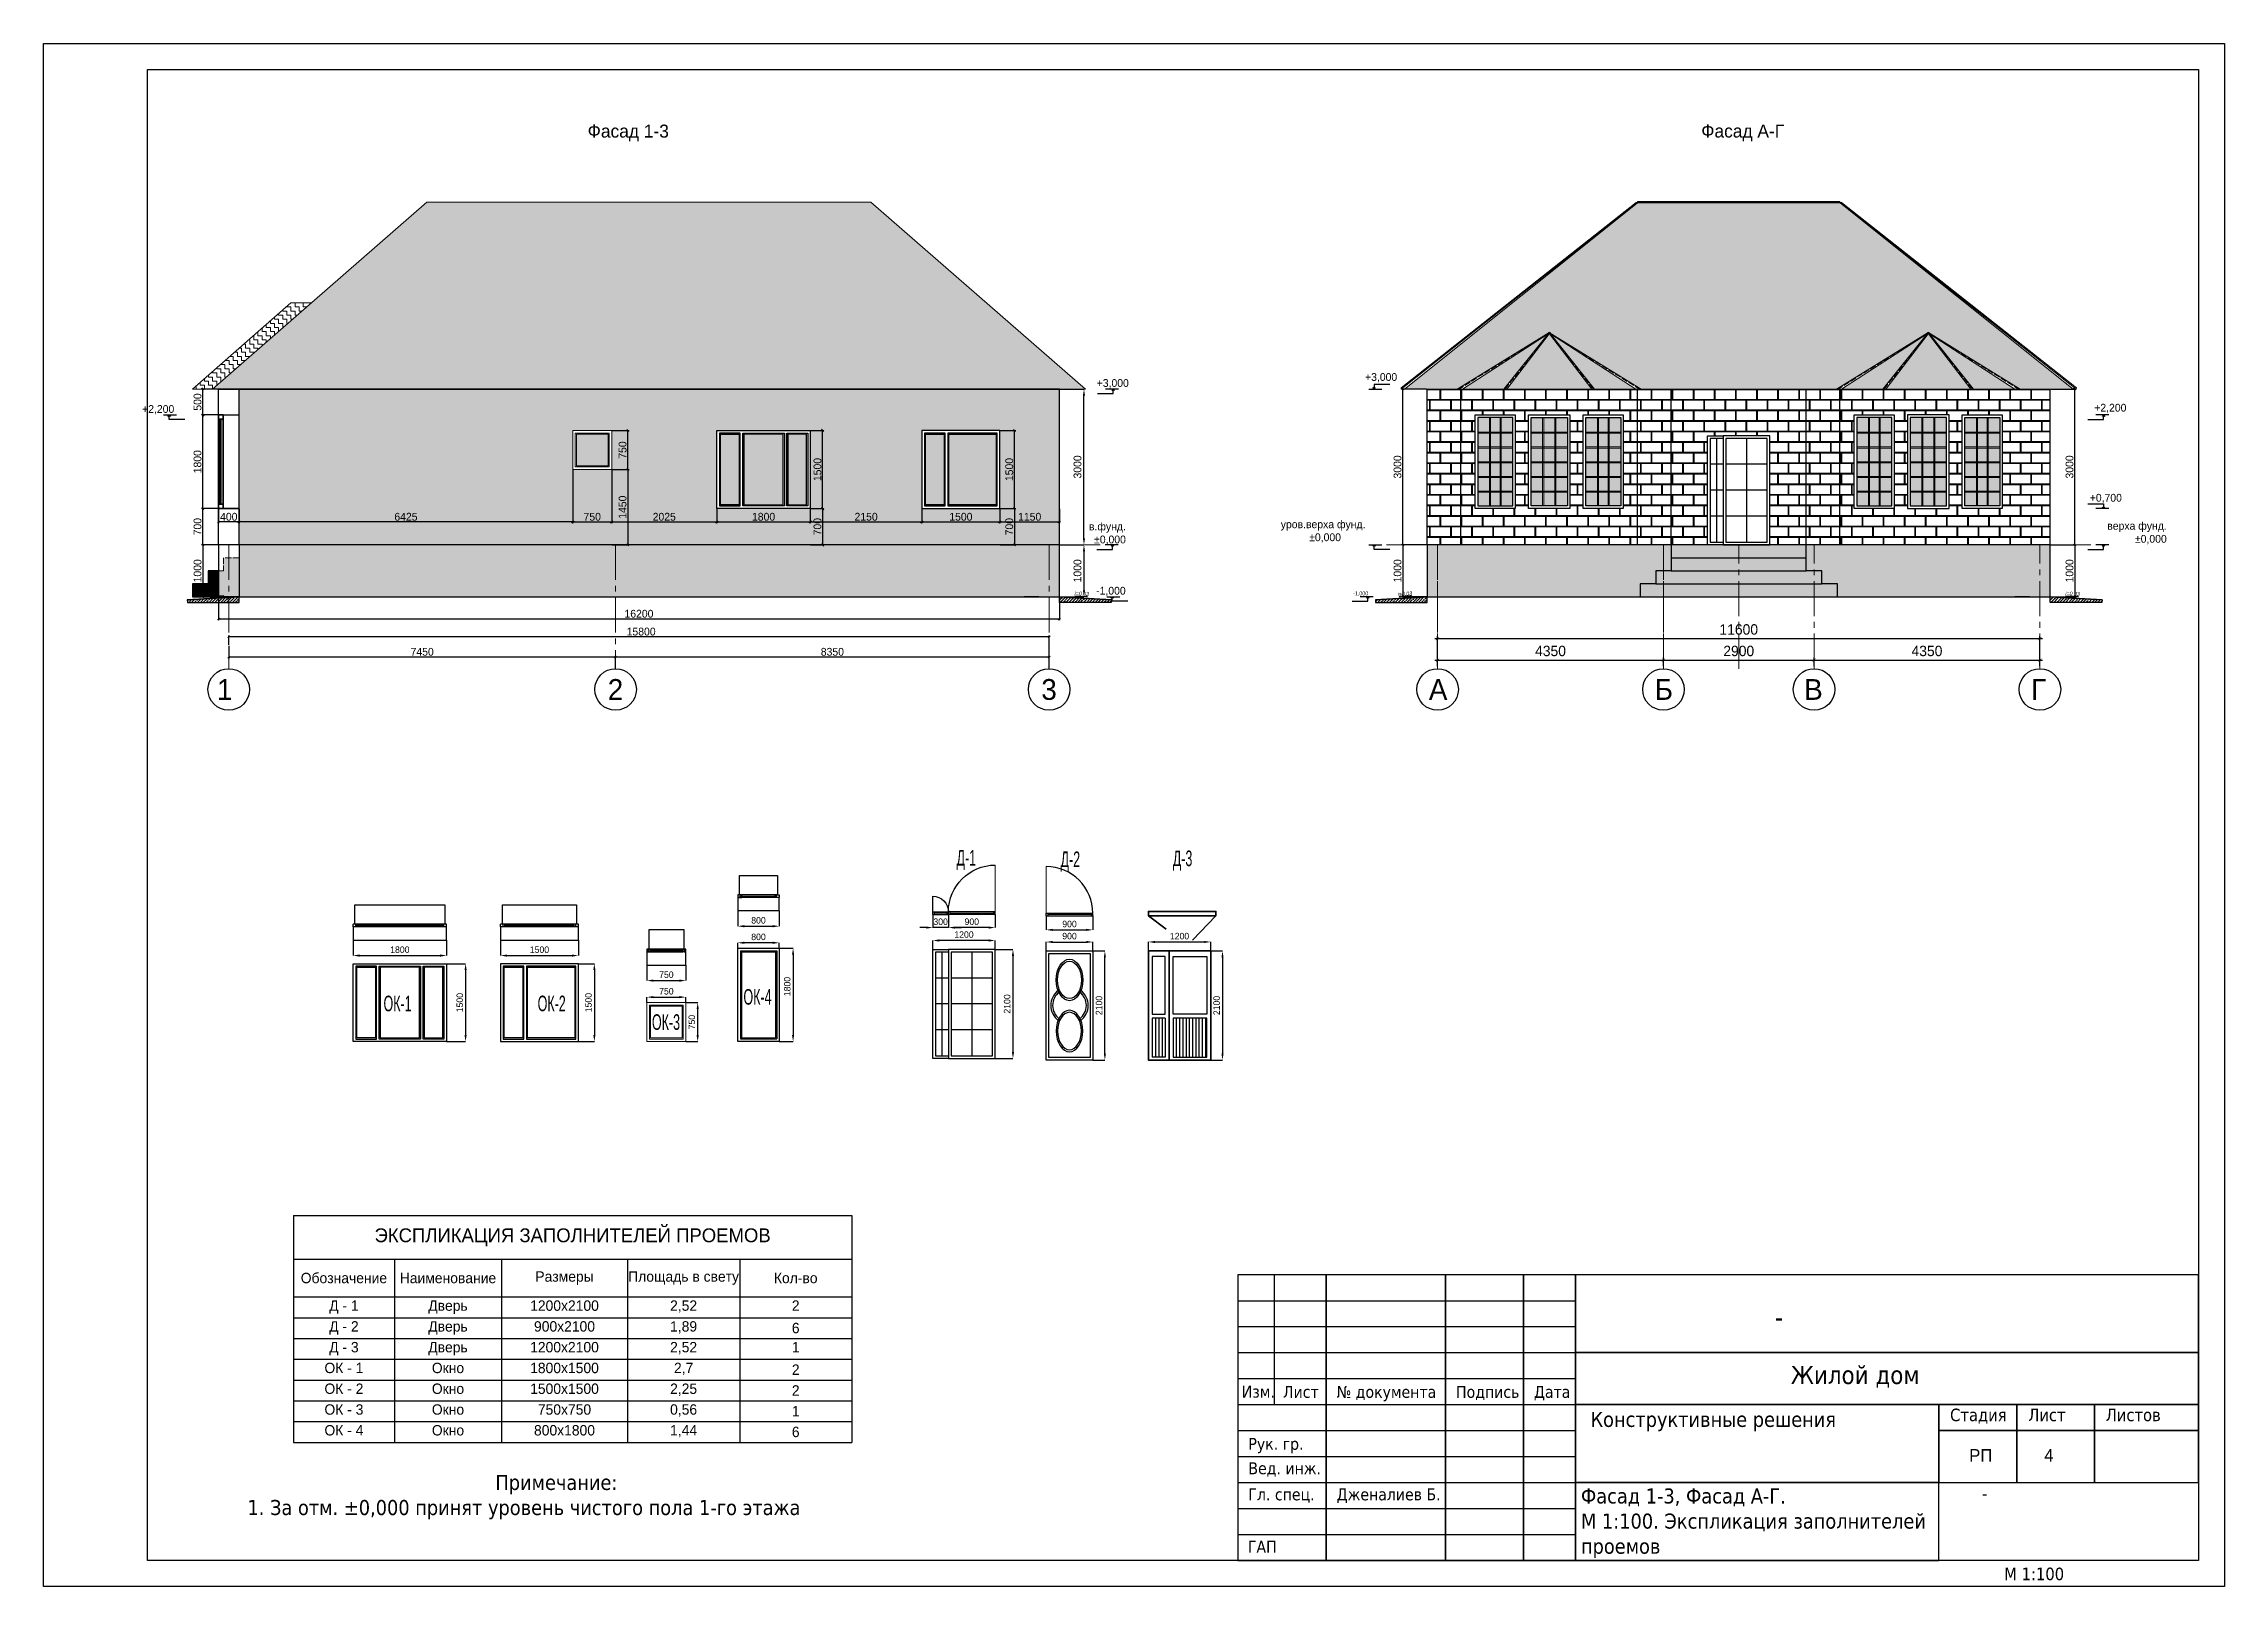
# Model space of a CAD drawing. Header units: millimetres. Extents: x -34189 to 187811, y -74450 to -44144.
# Drawn here: x 145811 to 187811, y -73844 to -44144 of the extents above; entities that cross this region are included whole.
import ezdxf
from ezdxf.enums import TextEntityAlignment as Align

# ---------------------------------------------------------------- set-up
doc = ezdxf.new("R2010")
doc.units = ezdxf.units.MM
doc.linetypes.add('ACAD_ISO02W100', pattern=[15, 12, -3])
doc.linetypes.add('CENTER2', pattern=[1.125, 0.75, -0.125, 0.125, -0.125])
for name, color, linetype, lineweight in [('ahsap', 222, 'Continuous', 13), ('OLCU', 7, 'Continuous', 13), ('Pencere No', 7, 'Continuous', 13), ('TUGLA', 21, 'Continuous', 25)]:
    doc.layers.add(name, color=color, linetype=linetype, lineweight=lineweight)
for name, color, linetype in [('AHSAP KAPI', 152, 'Continuous'), ('AKS', 252, 'CENTER2'), ('DENIZLIK', 174, 'Continuous'), ('PENCERE', 152, 'Continuous'), ('Надписи', 211, 'Continuous'), ('Штамп', 222, 'Continuous')]:
    doc.layers.add(name, color=color, linetype=linetype)
doc.styles.add('1', font='ARIALN.TTF', dxfattribs={"width": 0.7})
doc.styles.add('TR', font='tsimplex.shx', dxfattribs={"width": 0.7})
doc.dimstyles.new('ISO-25', dxfattribs={"dimtxt": 100, "dimasz": 2.5, "dimexe": 1.25, "dimexo": 0.625, "dimtad": 1, "dimdec": 0, "dimtxsty": 'Standard', "dimcen": 2.5, "dimadec": 0, "dimazin": 0, "dimtfac": 1, "dimtdec": 0, "dimtmove": 0, "dimatfit": 3, "dimfxl": 0, "dimarcsym": 0})
doc.dimstyles.get("Standard").update_dxf_attribs({"dimtxt": 125, "dimasz": 60, "dimexe": 50, "dimexo": 50, "dimgap": 30, "dimtad": 1, "dimdec": 0, "dimzin": 0, "dimdsep": 46, "dimtxsty": 'TR', "dimblk": 'ARCHTICK', "dimcen": 90, "dimdle": 50, "dimclrt": 256, "dimadec": 0, "dimazin": 0, "dimtfac": 1, "dimtdec": 0, "dimtofl": 0, "dimtmove": 1, "dimatfit": 3, "dimldrblk": 'ARCHTICK', "dimfxl": 0, "dimtolj": 1, "dimtzin": 0, "dimarcsym": 0})
pattern_1 = [(45, (-160954.76, -61434.665), (-56.1266, 56.1266), []), (45, (-160898.63, -61434.665), (-56.1266, 56.1266), [99.21875, -19.84375, 0, -19.84375])]
pattern_2 = [(45, (-91750.71, -61434.665), (-56.1266, 56.1266), []), (45, (-91694.59, -61434.665), (-56.1266, 56.1266), [99.21875, -19.84375, 0, -19.84375])]
pattern_3 = [(135, (0, 0), (-112.2532, 7e-15), [79.375, -79.375]), (225, (-56.13, 56.13), (-7e-15, -112.2532), [79.375, -79.375])]
pattern_4 = [(90, (0, 0), (-79.375, 79.375), [79.375, -79.375]), (180, (5e-15, 79.375), (-79.375, -79.375), [79.375, -79.375])]

msp = doc.modelspace()

# ---------------------------------------------------------------- texts
for s, width, insert, char_height, attachment_point in [('+3,000', 513.322, (166711.6, -50780.5), 150, 9), ('+3,000', 513.322, (171261.1, -50664.6), 150, 7), ('{\\W2.3707; }+2,200', 1209.777, (147576.3, -51280.5), 150, 7), ('+2,200', 975.219, (185924.6, -51256), 150, 9), ('+0,700', 411.327, (185837.4, -52811.6), 150, 3), ('{\\W1.03033; }уров.верха фунд.\\P{\\W5.432;  }±0,000', 2304.554, (169580.2, -53750.3), 150, 7), ('в.фунд.\\P±0,000', 755.357, (166654.8, -53792.4), 150, 9), ('верха фунд.\\P±0,000', 1583.543, (186701, -53780.2), 150, 9), ('-1,000', 537.192, (166082.2, -54779.1), 150, 7), ('-1,000', 537.192, (171322.7, -54779.1), 75, 9), ('1', 211.974, (149447.3, -56377.3), 400, 3), ('2', 211.974, (156973.9, -56377.3), 400, 3), ('3', 211.974, (165323.9, -56377.3), 400, 3), ('А', 211.974, (172490.4, -56377.3), 400, 1), ('Б', 211.974, (176840.4, -56377.3), 400, 1), ('В', 211.974, (180075.8, -56377.3), 400, 3), ('Г', 211.974, (184090.4, -56377.3), 400, 1)]:
    msp.add_mtext_dynamic_manual_height_columns(s, width=width, gutter_width=12.5, heights=[0], dxfattribs=dict(insert=insert, char_height=char_height, attachment_point=attachment_point))
at = {"char_height": 72.5}
for insert, attachment_point, rotation in [((165669.3, -54688.8), 1, 356.76265), ((172165.3, -54688.8), 3, 3.23735), ((184750.9, -54688.8), 1, 356.76265)]:
    msp.add_mtext_dynamic_manual_height_columns('{\\fArial|b0|i1|c204|p34;i=0.03}', width=86.542, gutter_width=12.5, heights=[0], dxfattribs=dict(at, insert=insert, attachment_point=attachment_point, rotation=rotation))
at = {"layer": 'AKS', "color": 1}
for s, p in [('Фасад 1-3', (157071.5, -45861.8)), ('Фасад А-Г', (178534.7, -45861.8))]:
    msp.add_text(s, height=250, dxfattribs=at).set_placement(p, align=Align.MIDDLE)
at = {"layer": 'Pencere No', "style": '1', "width": 0.7}
for s, p in [('Д-1', (163392.5, -59967.4)), ('Д-2', (165396.6, -59996.1)), ('Д-3', (167558.3, -59978.3)), ('ОК-1', (152357.7, -62772.1)), ('ОК-2', (155325.7, -62772.1)), ('ОК-4', (159289.4, -62644.9)), ('ОК-3', (157527, -63130.5))]:
    msp.add_text(s, height=300, dxfattribs=at).set_placement(p)
at = {"layer": 'Надписи', "color": 0, "ltscale": 0.5}
for s, height, p in [('РП', 240.85, (182896.4, -71441.7)), ('4', 240.9, (184341.5, -71441.7))]:
    msp.add_text(s, height=height, dxfattribs=at).set_placement(p)
at = {"layer": 'Надписи', "color": 0, "ltscale": 0.5, "attachment_point": 1}
for s, insert, char_height, width in [('{\\fTahoma|b0|i0|c204|p32;-}', (179151.7, -68466.9), 384.402, 4592.665), ('{\\fTahoma|b0|i0|c204|p32;\\W9.5914;   \\W1;Жилой дом}', (175684.7, -69599.4), 350, 11114.942), ('{\\fTahoma|b0|i0|c204|p32;Изм.}', (168885.9, -69979.7), 230, 699.489), ('{\\fTahoma|b0|i0|c204|p32;Лист}', (169680, -69984.7), 230, 716.171), ('{\\fTahoma|b0|i0|c204|p32;№ документа}', (170712.8, -69984.7), 230, 1994.841), ('{\\fTahoma|b0|i0|c204|p32;Подпись}', (173012.8, -69984.7), 230, 1261.74), ('{\\fTahoma|b0|i0|c204|p32;Дата}', (174512.8, -69984.7), 230, 762.824), ('{\\fTahoma|b0|i0|c204|p32;Конструктивные решения}', (175602.5, -70484.1), 290, 6469.464), ('{\\fTahoma|b0|i0|c204|p32;Стадия}', (182527.4, -70422.7), 240.853, 6469.464), ('{\\fTahoma|b0|i0|c204|p32;Лист}', (184033.6, -70422.7), 240.853, 6469.464), ('{\\fTahoma|b0|i0|c204|p32;Листов}', (185524.5, -70422.7), 240.853, 6469.464), ('{\\fTahoma|b0|i0|c204|p32;Рук. гр.}', (169014.1, -70984.7), 230, 1434.854), ('{\\fTahoma|b0|i0|c204|p32;\\W8.7824;     \\W1;Примечание:\\P1. За отм. ±0,000 принят уровень чистого пола 1-го этажа}', (149737.1, -71697.7), 290, 16594.679), ('{\\fTahoma|b0|i0|c204|p32;Вед. инж.}', (169014.1, -71455.3), 230, 1434.854), ('{\\fTahoma|b0|i0|c204|p32;Гл. спец.}', (169014.1, -71957.3), 230, 1434.854), ('{\\fTahoma|b0|i0|c204|p32;Дженалиев Б.}', (170714.1, -71957.3), 230, 1997.09), ('{\\fTahoma|b0|i0|c204|p32;Фасад 1-3, Фасад А-Г.\\PМ 1:100. Экспликация заполнителей проемов}', (175419.4, -71958.6), 290, 6709.929), ('{\\fTahoma|b0|i0|c204|p32;   -}', (182872.1, -71931.9), 240.853, 4340.302), ('{\\fTahoma|b0|i0|c204|p32;ГАП}', (169004.2, -72966.5), 230, 1444.708), ('{\\fTahoma|b0|i0|c204|p32;М 1:100}', (183569.9, -73483.7), 240.853, 6469.464)]:
    msp.add_mtext(s, dxfattribs=dict(at, insert=insert, char_height=char_height, width=width))

# ---------------------------------------------------------------- blocks, each defined once
blk = doc.blocks.new('*D373')
at = {"layer": 'ahsap', "color": 0, "lineweight": -2}
for p, q in [((159179, -60836), (159179, -61135)), ((159979, -60836), (159979, -61135)), ((159304, -61135), (159854, -61135))]:
    blk.add_line(p, q, dxfattribs=at)
at = {"layer": 'ahsap', "color": 0}
for points in [[(159304, -61114), (159304, -61156), (159179, -61135)], [(159854, -61114), (159854, -61156), (159979, -61135)]]:
    blk.add_solid(points, dxfattribs=at)
at = {"layer": 'DEFPOINTS', "color": 0}
for p in [(159179, -60835), (159979, -60835), (159979, -61135)]:
    blk.add_point(p, dxfattribs=at)
at = {"layer": 'ahsap', "color": 0, "insert": (159579, -61022), "char_height": 125, "attachment_point": 5}
blk.add_mtext('800', dxfattribs=at)
blk = doc.blocks.new('*D363')
at = {"layer": 'ahsap', "color": 0, "lineweight": -2}
for p, q in [((159980, -61556), (160246, -61556)), ((160245, -61681), (160245, -63231)), ((159980, -63356), (160246, -63356))]:
    blk.add_line(p, q, dxfattribs=at)
at = {"layer": 'ahsap', "color": 0}
for points in [[(160225, -61681), (160266, -61681), (160245, -61556)], [(160225, -63231), (160266, -63231), (160245, -63356)]]:
    blk.add_solid(points, dxfattribs=at)
at = {"layer": 'DEFPOINTS', "color": 0}
for p in [(159979, -61556), (159979, -63356), (160245, -63356)]:
    blk.add_point(p, dxfattribs=at)
at = {"layer": 'ahsap', "color": 0, "insert": (160133, -62296), "char_height": 125, "attachment_point": 5, "rotation": 90}
blk.add_mtext('1800', dxfattribs=at)
blk = doc.blocks.new('*D364')
at = {"layer": 'ahsap', "color": 0, "lineweight": -2}
for p, q in [((159179, -61556), (159179, -61454)), ((159854, -61454), (159304, -61454)), ((159979, -61556), (159979, -61454))]:
    blk.add_line(p, q, dxfattribs=at)
at = {"layer": 'ahsap', "color": 0}
for points in [[(159304, -61433), (159304, -61475), (159179, -61454)], [(159854, -61433), (159854, -61475), (159979, -61454)]]:
    blk.add_solid(points, dxfattribs=at)
at = {"layer": 'DEFPOINTS', "color": 0}
for p in [(159179, -61454), (159179, -61556), (159979, -61556)]:
    blk.add_point(p, dxfattribs=at)
at = {"layer": 'ahsap', "color": 0, "insert": (159579, -61341), "char_height": 125, "attachment_point": 5}
blk.add_mtext('800', dxfattribs=at)
blk = doc.blocks.new('*D374')
at = {"layer": 'ahsap', "color": 0, "lineweight": -2}
for p, q in [((157430, -61884), (157430, -62182)), ((158180, -61884), (158180, -62182)), ((157555, -62182), (158055, -62182))]:
    blk.add_line(p, q, dxfattribs=at)
at = {"layer": 'ahsap', "color": 0}
for points in [[(157555, -62161), (157555, -62203), (157430, -62182)], [(158055, -62161), (158055, -62203), (158180, -62182)]]:
    blk.add_solid(points, dxfattribs=at)
at = {"layer": 'DEFPOINTS', "color": 0}
for p in [(157430, -61883), (158180, -61883), (158180, -62182)]:
    blk.add_point(p, dxfattribs=at)
at = {"layer": 'ahsap', "color": 0, "insert": (157805, -62069), "char_height": 125, "attachment_point": 5}
blk.add_mtext('750', dxfattribs=at)
blk = doc.blocks.new('Окно 1000')
at = {"layer": 'PENCERE'}
for p, q in [((369296, -127028), (369296, -128728)), ((369296, -127028), (369996, -127028)), ((369316, -127048), (369316, -128708)), ((369316, -127048), (369976, -127048)), ((369976, -127048), (369976, -128708)), ((369996, -127028), (369996, -128728)), ((369296, -128728), (369996, -128728)), ((369316, -128708), (369976, -128708))]:
    blk.add_line(p, q, dxfattribs=at)
blk.add_lwpolyline([(369246, -126978), (370046, -126978), (370046, -128778), (369246, -128778), (369246, -126978)], dxfattribs=at)
blk = doc.blocks.new('*D365')
at = {"layer": 'ahsap', "color": 0, "lineweight": -2}
for p, q in [((157430, -62606), (157430, -62500)), ((157555, -62500), (158055, -62500)), ((158180, -62606), (158180, -62500))]:
    blk.add_line(p, q, dxfattribs=at)
at = {"layer": 'ahsap', "color": 0}
for points in [[(157555, -62479), (157555, -62521), (157430, -62500)], [(158055, -62479), (158055, -62521), (158180, -62500)]]:
    blk.add_solid(points, dxfattribs=at)
at = {"layer": 'DEFPOINTS', "color": 0}
for p in [(158180, -62500), (157430, -62606), (158180, -62606)]:
    blk.add_point(p, dxfattribs=at)
at = {"layer": 'ahsap', "color": 0, "insert": (157805, -62388), "char_height": 125, "attachment_point": 5}
blk.add_mtext('750', dxfattribs=at)
blk = doc.blocks.new('*D366')
at = {"layer": 'ahsap', "color": 0, "lineweight": -2}
for p, q in [((158180, -62606), (158408, -62606)), ((158408, -63231), (158408, -62731)), ((158180, -63356), (158408, -63356))]:
    blk.add_line(p, q, dxfattribs=at)
at = {"layer": 'ahsap', "color": 0}
for points in [[(158387, -62731), (158429, -62731), (158408, -62606)], [(158387, -63231), (158429, -63231), (158408, -63356)]]:
    blk.add_solid(points, dxfattribs=at)
at = {"layer": 'DEFPOINTS', "color": 0}
for p in [(158180, -62606), (158408, -62606), (158180, -63356)]:
    blk.add_point(p, dxfattribs=at)
at = {"layer": 'ahsap', "color": 0, "insert": (158295, -62981), "char_height": 125, "attachment_point": 5, "rotation": 90}
blk.add_mtext('750', dxfattribs=at)
blk = doc.blocks.new('Окно 700')
at = {"layer": 'AHSAP KAPI', "lineweight": 5}
for points in [[(370811, -126981), (371561, -126981), (371561, -127731), (370811, -127731), (370811, -126981)], [(370861, -127031), (370861, -127031), (371511, -127031), (371511, -127681), (370861, -127681), (370861, -127031)], [(370881, -127051), (370881, -127051), (371491, -127051), (371491, -127661), (370881, -127661), (370881, -127051)]]:
    blk.add_lwpolyline(points, dxfattribs=at)
blk = doc.blocks.new('*D367')
at = {"layer": 'ahsap', "color": 0, "lineweight": -2}
for p, q in [((165119, -60937), (165119, -61206)), ((165244, -61205), (165894, -61205)), ((166019, -60937), (166019, -61206))]:
    blk.add_line(p, q, dxfattribs=at)
at = {"layer": 'ahsap', "color": 0}
for points in [[(165244, -61184), (165244, -61226), (165119, -61205)], [(165894, -61184), (165894, -61226), (166019, -61205)]]:
    blk.add_solid(points, dxfattribs=at)
at = {"layer": 'DEFPOINTS', "color": 0}
for p in [(165119, -60937), (166019, -60937), (166019, -61205)]:
    blk.add_point(p, dxfattribs=at)
at = {"layer": 'ahsap', "color": 0, "insert": (165569, -61093), "char_height": 125, "attachment_point": 5}
blk.add_mtext('900', dxfattribs=at)
blk = doc.blocks.new('*D368')
at = {"layer": 'ahsap', "color": 0, "lineweight": -2}
for p, q in [((166019, -61611), (166251, -61611)), ((166251, -63586), (166251, -61736)), ((166019, -63711), (166251, -63711))]:
    blk.add_line(p, q, dxfattribs=at)
at = {"layer": 'ahsap', "color": 0}
for points in [[(166230, -61736), (166271, -61736), (166251, -61611)], [(166230, -63586), (166271, -63586), (166251, -63711)]]:
    blk.add_solid(points, dxfattribs=at)
at = {"layer": 'DEFPOINTS', "color": 0}
for p in [(166019, -61611), (166251, -61611), (166019, -63711)]:
    blk.add_point(p, dxfattribs=at)
at = {"layer": 'ahsap', "color": 0, "insert": (166138, -62661), "char_height": 125, "attachment_point": 5, "rotation": 90}
blk.add_mtext('2100', dxfattribs=at)
blk = doc.blocks.new('*D369')
at = {"layer": 'ahsap', "color": 0, "lineweight": -2}
for p, q in [((165119, -61610), (165119, -61438)), ((165244, -61439), (165894, -61439)), ((166019, -61610), (166019, -61438))]:
    blk.add_line(p, q, dxfattribs=at)
at = {"layer": 'ahsap', "color": 0}
for points in [[(165244, -61418), (165244, -61459), (165119, -61439)], [(165894, -61418), (165894, -61459), (166019, -61439)]]:
    blk.add_solid(points, dxfattribs=at)
at = {"layer": 'DEFPOINTS', "color": 0}
for p in [(165119, -61611), (166019, -61439), (166019, -61611)]:
    blk.add_point(p, dxfattribs=at)
at = {"layer": 'ahsap', "color": 0, "insert": (165569, -61326), "char_height": 125, "attachment_point": 5}
blk.add_mtext('900', dxfattribs=at)
blk = doc.blocks.new('Дверь 900')
at = {"layer": 'AHSAP KAPI', "color": 44, "linetype": 'Continuous', "lineweight": 30}
for points in [[(591720, 6985), (591720, 9085), (592620, 9085), (592620, 6985), (591720, 6985)], [(591770, 9035), (591770, 9035), (592570, 9035), (592570, 7035), (591770, 7035), (591770, 9035)]]:
    blk.add_lwpolyline(points, dxfattribs=at)
for radius, start, end in [(361, 127.2821, 232.7179), (325, 127.2821, 232.7179), (325, 307.2821, 52.7179), (361, 307.2821, 52.7179)]:
    blk.add_arc((592170, 8035), radius, start, end, dxfattribs=at)
for major_axis in [(0, -400), (0, -360)]:
    blk.add_ellipse((592170, 8527), major_axis=major_axis, ratio=0.636973, dxfattribs=at)
at = {"layer": 'AHSAP KAPI', "color": 44, "linetype": 'Continuous', "lineweight": 30, "extrusion": (0, 0, -1)}
for major_axis in [(0, 400), (0, 360)]:
    blk.add_ellipse((592170, 7543), major_axis=major_axis, ratio=0.636973, dxfattribs=at)
blk = doc.blocks.new('дверь 900 план')
at = {"layer": 'AHSAP KAPI', "color": 44, "lineweight": 5}
blk.add_line((591720, 9809), (591720, 10709), dxfattribs=at)
at = {"layer": 'AHSAP KAPI', "color": 44, "lineweight": 30}
for p, q in [((591720, 9809), (592620, 9809)), ((591720, 9759), (592620, 9759)), ((591750, 9809), (591750, 9759)), ((592590, 9784), (591750, 9784)), ((592590, 9809), (592590, 9759))]:
    blk.add_line(p, q, dxfattribs=at)
for points in [[(591720, 9759), (591720, 9809)], [(592620, 9759), (592620, 9809)]]:
    blk.add_lwpolyline(points, dxfattribs=at)
at = {"layer": 'AHSAP KAPI', "color": 44}
blk.add_arc((591720, 9809), 900, 0, 90, dxfattribs=at)
blk = doc.blocks.new('*D370')
at = {"layer": 'ahsap', "color": 0, "lineweight": -2}
for p, q in [((167088, -61610), (167088, -61438)), ((167213, -61438), (168163, -61438)), ((168288, -61610), (168288, -61438))]:
    blk.add_line(p, q, dxfattribs=at)
at = {"layer": 'ahsap', "color": 0}
for points in [[(167213, -61418), (167213, -61459), (167088, -61438)], [(168163, -61418), (168163, -61459), (168288, -61438)]]:
    blk.add_solid(points, dxfattribs=at)
at = {"layer": 'DEFPOINTS', "color": 0}
for p in [(167088, -61611), (168288, -61438), (168288, -61611)]:
    blk.add_point(p, dxfattribs=at)
at = {"layer": 'ahsap', "color": 0, "insert": (167688, -61326), "char_height": 125, "attachment_point": 5}
blk.add_mtext('1200', dxfattribs=at)
blk = doc.blocks.new('*D371')
at = {"layer": 'ahsap', "color": 0, "lineweight": -2}
for p, q in [((168289, -61611), (168516, -61611)), ((168516, -61736), (168516, -63586)), ((168289, -63711), (168516, -63711))]:
    blk.add_line(p, q, dxfattribs=at)
at = {"layer": 'ahsap', "color": 0}
for points in [[(168495, -61736), (168536, -61736), (168516, -61611)], [(168495, -63586), (168536, -63586), (168516, -63711)]]:
    blk.add_solid(points, dxfattribs=at)
at = {"layer": 'DEFPOINTS', "color": 0}
for p in [(168288, -61611), (168288, -63711), (168516, -63711)]:
    blk.add_point(p, dxfattribs=at)
at = {"layer": 'ahsap', "color": 0, "insert": (168403, -62661), "char_height": 125, "attachment_point": 5, "rotation": 90}
blk.add_mtext('2100', dxfattribs=at)
blk = doc.blocks.new('ДОКБ-1')
at = {"color": 152}
for p, q in [((617471, 7882), (617221, 7882)), ((617221, 7882), (617221, 7132)), ((617284, 7882), (617284, 7132)), ((617346, 7882), (617346, 7132)), ((617409, 7882), (617409, 7132)), ((617471, 7882), (617471, 7132)), ((617684, 7882), (617684, 7132)), ((617746, 7882), (617746, 7132)), ((617809, 7882), (617809, 7132)), ((617871, 7882), (617871, 7132)), ((617934, 7882), (617934, 7132)), ((617996, 7882), (617996, 7132)), ((618059, 7882), (618059, 7132)), ((618121, 7882), (618121, 7132)), ((618184, 7882), (618184, 7132)), ((618246, 7882), (618246, 7132)), ((617471, 7132), (617221, 7132))]:
    blk.add_line(p, q, dxfattribs=at)
at = {"color": 44, "lineweight": 35}
blk.add_lwpolyline([(617146, 7075), (617146, 7075), (617146, 7075), (618246, 7075), (618346, 7075), (618346, 9175), (617546, 9175), (617146, 9175), (617146, 7075), (617546, 7075), (617546, 9175)], dxfattribs=at)
at = {"color": 152}
for points in [[(617471, 9071), (617471, 9071), (617471, 9071), (617221, 9071), (617221, 7957), (617471, 7957), (617471, 9071)], [(617621, 9071), (617621, 9071), (617621, 9071), (618271, 9071), (618271, 7957), (617621, 7957), (617621, 9071)], [(617621, 7132), (617621, 7132), (617621, 7132), (618271, 7132), (618271, 7882), (617621, 7882), (617621, 7132)]]:
    blk.add_lwpolyline(points, dxfattribs=at)
blk = doc.blocks.new('*T372')
at = {"layer": 'ahsap', "color": 0, "linetype": 'ByBlock', "lineweight": -2}
for p, q in [((0, 0), (10754, 0)), ((0, 0), (0, -4370)), ((10754, 0), (10754, -4370)), ((0, -844), (10754, -844)), ((1947, -844), (1947, -4370)), ((4007, -844), (4007, -4370)), ((6436, -844), (6436, -4370)), ((8595, -844), (8595, -4370)), ((0, -1570), (10754, -1570)), ((0, -1970), (10754, -1970)), ((0, -2370), (10754, -2370)), ((0, -2770), (10754, -2770)), ((0, -3170), (10754, -3170)), ((0, -3570), (10754, -3570)), ((0, -3970), (10754, -3970)), ((0, -4370), (10754, -4370))]:
    blk.add_line(p, q, dxfattribs=at)
at = {"layer": 'ahsap', "color": 0}
for s, insert, char_height, width, attachment_point in [('ЭКСПЛИКАЦИЯ ЗАПОЛНИТЕЛЕЙ ПРОЕМОВ', (5377, -422), 266.67, 10620.25, 5), ('Обозначение', (973, -1207), 200, 1813.57, 5), ('Наименование', (2977, -1207), 200, 1926.64, 5), ('Размеры', (5221, -1207), 200, 2295.48, 5), ('Площадь в свету', (7515, -1207), 200, 2025.61, 5), ('Кол-во', (9674, -1207), 200, 2025.61, 5), ('Д - 1', (973, -1637), 200, 1813.57, 2), ('Дверь', (2977, -1637), 200, 1926.64, 2), ('1200х2100', (5221, -1637), 200, 2295.48, 2), ('2,52', (7515, -1637), 200, 2025.61, 2), ('2', (9674, -1637), 200, 2025.61, 2), ('Д - 2', (973, -2037), 200, 1813.57, 2), ('Дверь', (2977, -2037), 200, 1926.64, 2), ('900х2100', (5221, -2037), 200, 2295.48, 2), ('1,89', (7515, -2037), 200, 2025.61, 2), ('6', (9674, -2170), 200, 2025.61, 5), ('Д - 3', (973, -2437), 200, 1813.57, 2), ('Дверь', (2977, -2437), 200, 1926.64, 2), ('1200х2100', (5221, -2437), 200, 2295.48, 2), ('2,52', (7515, -2437), 200, 2025.61, 2), ('1', (9674, -2437), 200, 2025.61, 2), ('ОК - 1', (973, -2837), 200, 1813.57, 2), ('Окно', (2977, -2837), 200, 1926.64, 2), ('1800х1500', (5221, -2837), 200, 2295.48, 2), ('2,7', (7515, -2837), 200, 2025.61, 2), ('2', (9674, -2970), 200, 2025.61, 5), ('ОК - 2', (973, -3237), 200, 1813.57, 2), ('Окно', (2977, -3237), 200, 1926.64, 2), ('1500х1500', (5221, -3237), 200, 2295.48, 2), ('2,25', (7515, -3237), 200, 2025.61, 2), ('2', (9674, -3370), 200, 2025.61, 5), ('ОК - 3', (973, -3637), 200, 1813.57, 2), ('Окно', (2977, -3637), 200, 1926.64, 2), ('750х750', (5221, -3637), 200, 2295.48, 2), ('0,56', (7515, -3637), 200, 2025.61, 2), ('1', (9674, -3770), 200, 2025.61, 5), ('ОК - 4', (973, -4037), 200, 1813.57, 2), ('Окно', (2977, -4037), 200, 1926.64, 2), ('800х1800', (5221, -4037), 200, 2295.48, 2), ('1,44', (7515, -4037), 200, 2025.61, 2), ('6', (9674, -4170), 200, 2025.61, 5)]:
    blk.add_mtext(s, dxfattribs=dict(at, insert=insert, char_height=char_height, width=width, attachment_point=attachment_point))
blk = doc.blocks.new('*D409')
at = {"layer": 'ahsap', "color": 0, "lineweight": -2}
for p, q in [((165377, -53793), (165848, -53793)), ((165848, -53918), (165848, -54668)), ((165377, -54793), (165848, -54793))]:
    blk.add_line(p, q, dxfattribs=at)
at = {"layer": 'ahsap', "color": 0}
for points in [[(165827, -53918), (165868, -53918), (165848, -53793)], [(165827, -54668), (165868, -54668), (165848, -54793)]]:
    blk.add_solid(points, dxfattribs=at)
at = {"layer": 'DEFPOINTS', "color": 0}
for p in [(165377, -53793), (165377, -54793), (165848, -54793)]:
    blk.add_point(p, dxfattribs=at)
at = {"layer": 'ahsap', "color": 0, "insert": (165723, -54293), "char_height": 150, "attachment_point": 5, "rotation": 90}
blk.add_mtext('1000', dxfattribs=at)
blk = doc.blocks.new('*D413')
at = {"layer": 'ahsap', "color": 0, "lineweight": -2}
for p, q in [((165387, -50793), (165848, -50793)), ((165848, -53668), (165848, -50918)), ((165377, -53793), (165848, -53793))]:
    blk.add_line(p, q, dxfattribs=at)
at = {"layer": 'ahsap', "color": 0}
for points in [[(165827, -50918), (165868, -50918), (165848, -50793)], [(165827, -53668), (165868, -53668), (165848, -53793)]]:
    blk.add_solid(points, dxfattribs=at)
at = {"layer": 'DEFPOINTS', "color": 0}
for p in [(165387, -50793), (165848, -50793), (165377, -53793)]:
    blk.add_point(p, dxfattribs=at)
at = {"layer": 'ahsap', "color": 0, "insert": (165723, -52293), "char_height": 150, "attachment_point": 5, "rotation": 90}
blk.add_mtext('3000', dxfattribs=at)
blk = doc.blocks.new('_Oblique')
at = {"color": 0, "linetype": 'ByBlock', "lineweight": -2}
blk.add_line((-0.5, -0.5), (0.5, 0.5), dxfattribs=at)
blk = doc.blocks.new('*D405')
at = {"layer": 'ahsap', "color": 0, "lineweight": -2}
for p, q in [((149572, -53793), (148851, -53793)), ((148876, -53793), (148876, -54793)), ((149572, -54793), (148851, -54793))]:
    blk.add_line(p, q, dxfattribs=at)
at = {"layer": 'DEFPOINTS', "color": 0}
for p in [(149577, -53793), (148876, -54793), (149577, -54793)]:
    blk.add_point(p, dxfattribs=at)
at = {"layer": 'ahsap', "color": 0, "lineweight": -2, "xscale": 40, "yscale": 40, "zscale": 40}
for p, rotation in [((148876, -53793), 90), ((148876, -54793), 270)]:
    blk.add_blockref('_Oblique', p, dxfattribs=dict(at, rotation=rotation))
at = {"layer": 'ahsap', "color": 0, "insert": (148776, -54293), "char_height": 150, "attachment_point": 5, "rotation": 90}
blk.add_mtext('1000', dxfattribs=at)
blk = doc.blocks.new('*D410')
at = {"layer": 'ahsap', "color": 0, "lineweight": -2}
for p, q in [((149572, -53093), (148851, -53093)), ((148876, -53793), (148876, -53093)), ((149572, -53793), (148851, -53793))]:
    blk.add_line(p, q, dxfattribs=at)
at = {"layer": 'DEFPOINTS', "color": 0}
for p in [(148876, -53093), (149577, -53093), (149577, -53793)]:
    blk.add_point(p, dxfattribs=at)
at = {"layer": 'ahsap', "color": 0, "lineweight": -2, "xscale": 40, "yscale": 40, "zscale": 40}
for p, rotation in [((148876, -53093), 90), ((148876, -53793), 270)]:
    blk.add_blockref('_Oblique', p, dxfattribs=dict(at, rotation=rotation))
at = {"layer": 'ahsap', "color": 0, "insert": (148776, -53443), "char_height": 150, "attachment_point": 5, "rotation": 90}
blk.add_mtext('700', dxfattribs=at)
blk = doc.blocks.new('*D406')
at = {"layer": 'ahsap', "color": 0, "lineweight": -2}
for p, q in [((149171, -51293), (148851, -51293)), ((148876, -53093), (148876, -51293)), ((149572, -53093), (148851, -53093))]:
    blk.add_line(p, q, dxfattribs=at)
at = {"layer": 'DEFPOINTS', "color": 0}
for p in [(148876, -51293), (149176, -51293), (149577, -53093)]:
    blk.add_point(p, dxfattribs=at)
at = {"layer": 'ahsap', "color": 0, "lineweight": -2, "xscale": 40, "yscale": 40, "zscale": 40}
for p, rotation in [((148876, -51293), 90), ((148876, -53093), 270)]:
    blk.add_blockref('_Oblique', p, dxfattribs=dict(at, rotation=rotation))
at = {"layer": 'ahsap', "color": 0, "insert": (148776, -52193), "char_height": 150, "attachment_point": 5, "rotation": 90}
blk.add_mtext('1800', dxfattribs=at)
blk = doc.blocks.new('*D407')
at = {"layer": 'ahsap', "color": 0, "lineweight": -2}
for p, q in [((149571, -50793), (148851, -50793)), ((148876, -51293), (148876, -50793)), ((149172, -51293), (148851, -51293))]:
    blk.add_line(p, q, dxfattribs=at)
at = {"layer": 'DEFPOINTS', "color": 0}
for p in [(148876, -50793), (149576, -50793), (149177, -51293)]:
    blk.add_point(p, dxfattribs=at)
at = {"layer": 'ahsap', "color": 0, "lineweight": -2, "xscale": 40, "yscale": 40, "zscale": 40}
for p, rotation in [((148876, -50793), 90), ((148876, -51293), 270)]:
    blk.add_blockref('_Oblique', p, dxfattribs=dict(at, rotation=rotation))
at = {"layer": 'ahsap', "color": 0, "insert": (148776, -51043), "char_height": 150, "attachment_point": 5, "rotation": 90}
blk.add_mtext('500', dxfattribs=at)
blk = doc.blocks.new('*D411')
at = {"layer": 'ahsap', "color": 0, "lineweight": -2}
for p, q in [((156827, -56172), (156827, -55928)), ((165177, -55953), (156827, -55953)), ((165177, -56172), (165177, -55928))]:
    blk.add_line(p, q, dxfattribs=at)
at = {"layer": 'DEFPOINTS', "color": 0}
for p in [(156827, -55953), (156827, -56177), (165177, -56177)]:
    blk.add_point(p, dxfattribs=at)
at = {"layer": 'ahsap', "color": 0, "lineweight": -2, "xscale": 40, "yscale": 40, "zscale": 40, "rotation": 180}
blk.add_blockref('_Oblique', (156827, -55953), dxfattribs=at)
at = {"layer": 'ahsap', "color": 0, "lineweight": -2, "xscale": 40, "yscale": 40, "zscale": 40}
blk.add_blockref('_Oblique', (165177, -55953), dxfattribs=at)
at = {"layer": 'ahsap', "color": 0, "insert": (161002, -55853), "char_height": 150, "attachment_point": 5}
blk.add_mtext('8350', dxfattribs=at)
blk = doc.blocks.new('*D408')
at = {"layer": 'ahsap', "color": 0, "lineweight": -2}
for p, q in [((149377, -55736), (149377, -55978)), ((156827, -55953), (149377, -55953)), ((156827, -56167), (156827, -55928))]:
    blk.add_line(p, q, dxfattribs=at)
at = {"layer": 'DEFPOINTS', "color": 0}
for p in [(149377, -55731), (149377, -55953), (156827, -56172)]:
    blk.add_point(p, dxfattribs=at)
at = {"layer": 'ahsap', "color": 0, "lineweight": -2, "xscale": 40, "yscale": 40, "zscale": 40, "rotation": 180}
blk.add_blockref('_Oblique', (149377, -55953), dxfattribs=at)
at = {"layer": 'ahsap', "color": 0, "lineweight": -2, "xscale": 40, "yscale": 40, "zscale": 40}
blk.add_blockref('_Oblique', (156827, -55953), dxfattribs=at)
at = {"layer": 'ahsap', "color": 0, "insert": (153102, -55853), "char_height": 150, "attachment_point": 5}
blk.add_mtext('7450', dxfattribs=at)
blk = doc.blocks.new('*D412')
at = {"layer": 'ahsap', "color": 0, "lineweight": -2}
for p, q in [((149377, -55721), (149377, -55539)), ((165177, -55564), (149377, -55564)), ((165177, -56172), (165177, -55539))]:
    blk.add_line(p, q, dxfattribs=at)
at = {"layer": 'DEFPOINTS', "color": 0}
for p in [(149377, -55564), (149377, -55726), (165177, -56177)]:
    blk.add_point(p, dxfattribs=at)
at = {"layer": 'ahsap', "color": 0, "lineweight": -2, "xscale": 40, "yscale": 40, "zscale": 40, "rotation": 180}
blk.add_blockref('_Oblique', (149377, -55564), dxfattribs=at)
at = {"layer": 'ahsap', "color": 0, "lineweight": -2, "xscale": 40, "yscale": 40, "zscale": 40}
blk.add_blockref('_Oblique', (165177, -55564), dxfattribs=at)
at = {"layer": 'ahsap', "color": 0, "insert": (157319, -55464), "char_height": 150, "attachment_point": 5}
blk.add_mtext('15800', dxfattribs=at)
blk = doc.blocks.new('ок 15 фасад')
at = {"layer": 'AHSAP KAPI'}
for points in [[(417405, 47059), (417405, 48559), (415905, 48559), (415905, 47059), (417405, 47059)], [(415955, 48509), (415955, 48509), (415955, 48509), (415955, 47109), (416355, 47109), (416355, 48509), (415955, 48509)], [(415975, 48489), (415975, 48489), (415975, 48489), (416335, 48489), (416335, 47129), (415975, 47129), (415975, 48489)], [(416405, 48509), (416405, 48509), (416405, 47109), (417355, 47109), (417355, 48509), (416405, 48509)], [(416425, 48489), (416425, 48489), (417335, 48489), (417335, 47129), (416425, 47129), (416425, 48489)]]:
    blk.add_lwpolyline(points, dxfattribs=at)
blk = doc.blocks.new('ок-18 фасад')
at = {"layer": 'AHSAP KAPI'}
for points in [[(414866, 47059), (413066, 47059), (413066, 48559), (414866, 48559), (414866, 47059)], [(413116, 48509), (413116, 48509), (413116, 48509), (413116, 47109), (413516, 47109), (413516, 48509), (413116, 48509)], [(413136, 48489), (413136, 48489), (413136, 48489), (413496, 48489), (413496, 47129), (413136, 47129), (413136, 48489)], [(413566, 48509), (414366, 48509), (414366, 47109), (413566, 47109), (413566, 48509)], [(413586, 48489), (413586, 48489), (413586, 47129), (414346, 47129), (414346, 48489), (413586, 48489)], [(414816, 48509), (414816, 48509), (414816, 48509), (414816, 47109), (414416, 47109), (414416, 48509), (414816, 48509)], [(414796, 48489), (414796, 48489), (414796, 48489), (414436, 48489), (414436, 47129), (414796, 47129), (414796, 48489)]]:
    blk.add_lwpolyline(points, dxfattribs=at)
blk = doc.blocks.new('*D414')
at = {"layer": 'ahsap', "color": 0, "lineweight": -2}
for p, q in [((154611, -61401), (154611, -61700)), ((154736, -61700), (155986, -61700)), ((156111, -61401), (156111, -61700))]:
    blk.add_line(p, q, dxfattribs=at)
at = {"layer": 'ahsap', "color": 0}
for points in [[(154736, -61679), (154736, -61721), (154611, -61700)], [(155986, -61679), (155986, -61721), (156111, -61700)]]:
    blk.add_solid(points, dxfattribs=at)
at = {"layer": 'DEFPOINTS', "color": 0}
for p in [(154611, -61401), (156111, -61401), (156111, -61700)]:
    blk.add_point(p, dxfattribs=at)
at = {"layer": 'ahsap', "color": 0, "insert": (155361, -61588), "char_height": 125, "attachment_point": 5}
blk.add_mtext('1500', dxfattribs=at)
blk = doc.blocks.new('ок 15 -план')
at = {"layer": 'AHSAP KAPI'}
for p, q in [((415905, 49535), (415905, 49585)), ((417405, 49585), (415905, 49585)), ((415955, 49535), (415955, 49585)), ((415985, 49535), (415985, 49585)), ((417325, 49535), (417325, 49585)), ((417355, 49535), (417355, 49585)), ((417405, 49535), (417405, 49585)), ((417405, 49535), (415905, 49535)), ((417325, 49560), (415985, 49560))]:
    blk.add_line(p, q, dxfattribs=at)
blk = doc.blocks.new('*D415')
at = {"layer": 'ahsap', "color": 0, "lineweight": -2}
for p, q in [((151772, -61401), (151772, -61700)), ((151897, -61700), (153447, -61700)), ((153572, -61401), (153572, -61700))]:
    blk.add_line(p, q, dxfattribs=at)
at = {"layer": 'ahsap', "color": 0}
for points in [[(151897, -61679), (151897, -61721), (151772, -61700)], [(153447, -61679), (153447, -61721), (153572, -61700)]]:
    blk.add_solid(points, dxfattribs=at)
at = {"layer": 'DEFPOINTS', "color": 0}
for p in [(151772, -61401), (153572, -61401), (153572, -61700)]:
    blk.add_point(p, dxfattribs=at)
at = {"layer": 'ahsap', "color": 0, "insert": (152672, -61588), "char_height": 125, "attachment_point": 5}
blk.add_mtext('1800', dxfattribs=at)
blk = doc.blocks.new('ок-18 план')
at = {"layer": 'AHSAP KAPI'}
for p, q in [((413066, 49535), (413066, 49585)), ((414866, 49585), (413066, 49585)), ((413116, 49535), (413116, 49585)), ((413146, 49535), (413146, 49585)), ((414786, 49535), (414786, 49585)), ((414816, 49535), (414816, 49585)), ((414866, 49535), (414866, 49585)), ((414866, 49535), (413066, 49535)), ((414786, 49560), (413146, 49560))]:
    blk.add_line(p, q, dxfattribs=at)
blk = doc.blocks.new('*D416')
at = {"layer": 'ahsap', "color": 0, "lineweight": -2}
for p, q in [((156112, -61856), (156418, -61856)), ((156418, -61981), (156418, -63231)), ((156112, -63356), (156418, -63356))]:
    blk.add_line(p, q, dxfattribs=at)
at = {"layer": 'ahsap', "color": 0}
for points in [[(156397, -61981), (156439, -61981), (156418, -61856)], [(156397, -63231), (156439, -63231), (156418, -63356)]]:
    blk.add_solid(points, dxfattribs=at)
at = {"layer": 'DEFPOINTS', "color": 0}
for p in [(156111, -61856), (156111, -63356), (156418, -63356)]:
    blk.add_point(p, dxfattribs=at)
at = {"layer": 'ahsap', "color": 0, "insert": (156305, -62606), "char_height": 125, "attachment_point": 5, "rotation": 90}
blk.add_mtext('1500', dxfattribs=at)
blk = doc.blocks.new('*D417')
at = {"layer": 'ahsap', "color": 0, "lineweight": -2}
for p, q in [((153572, -61856), (153939, -61856)), ((153938, -61981), (153938, -63231)), ((153572, -63356), (153939, -63356))]:
    blk.add_line(p, q, dxfattribs=at)
at = {"layer": 'ahsap', "color": 0}
for points in [[(153918, -61981), (153959, -61981), (153938, -61856)], [(153918, -63231), (153959, -63231), (153938, -63356)]]:
    blk.add_solid(points, dxfattribs=at)
at = {"layer": 'DEFPOINTS', "color": 0}
for p in [(153572, -61856), (153572, -63356), (153938, -63356)]:
    blk.add_point(p, dxfattribs=at)
at = {"layer": 'ahsap', "color": 0, "insert": (153826, -62606), "char_height": 125, "attachment_point": 5, "rotation": 90}
blk.add_mtext('1500', dxfattribs=at)
blk = doc.blocks.new('*D418')
at = {"layer": 'ahsap', "color": 0, "lineweight": -2}
for p, q in [((156752, -52348), (156752, -53378)), ((158777, -53098), (158777, -53378)), ((156752, -53353), (158777, -53353))]:
    blk.add_line(p, q, dxfattribs=at)
at = {"layer": 'DEFPOINTS', "color": 0}
for p in [(156752, -52343), (158777, -53093), (158777, -53353)]:
    blk.add_point(p, dxfattribs=at)
at = {"layer": 'ahsap', "color": 0, "lineweight": -2, "xscale": 40, "yscale": 40, "zscale": 40, "rotation": 180}
blk.add_blockref('_Oblique', (156752, -53353), dxfattribs=at)
at = {"layer": 'ahsap', "color": 0, "lineweight": -2, "xscale": 40, "yscale": 40, "zscale": 40}
blk.add_blockref('_Oblique', (158777, -53353), dxfattribs=at)
at = {"layer": 'ahsap', "color": 0, "insert": (157764, -53253), "char_height": 150, "attachment_point": 5}
blk.add_mtext('2025', dxfattribs=at)
blk = doc.blocks.new('*D419')
at = {"layer": 'ahsap', "color": 0, "lineweight": -2}
for p, q in [((158777, -53098), (158777, -53378)), ((160577, -53098), (160577, -53378)), ((158777, -53353), (160577, -53353))]:
    blk.add_line(p, q, dxfattribs=at)
at = {"layer": 'DEFPOINTS', "color": 0}
for p in [(158777, -53093), (160577, -53093), (160577, -53353)]:
    blk.add_point(p, dxfattribs=at)
at = {"layer": 'ahsap', "color": 0, "lineweight": -2, "xscale": 40, "yscale": 40, "zscale": 40, "rotation": 180}
blk.add_blockref('_Oblique', (158777, -53353), dxfattribs=at)
at = {"layer": 'ahsap', "color": 0, "lineweight": -2, "xscale": 40, "yscale": 40, "zscale": 40}
blk.add_blockref('_Oblique', (160577, -53353), dxfattribs=at)
at = {"layer": 'ahsap', "color": 0, "insert": (159677, -53253), "char_height": 150, "attachment_point": 5}
blk.add_mtext('1800', dxfattribs=at)
blk = doc.blocks.new('*D420')
at = {"layer": 'ahsap', "color": 0, "lineweight": -2}
for p, q in [((160577, -53098), (160577, -53378)), ((162727, -53098), (162727, -53378)), ((160577, -53353), (162727, -53353))]:
    blk.add_line(p, q, dxfattribs=at)
at = {"layer": 'DEFPOINTS', "color": 0}
for p in [(160577, -53093), (162727, -53093), (162727, -53353)]:
    blk.add_point(p, dxfattribs=at)
at = {"layer": 'ahsap', "color": 0, "lineweight": -2, "xscale": 40, "yscale": 40, "zscale": 40, "rotation": 180}
blk.add_blockref('_Oblique', (160577, -53353), dxfattribs=at)
at = {"layer": 'ahsap', "color": 0, "lineweight": -2, "xscale": 40, "yscale": 40, "zscale": 40}
blk.add_blockref('_Oblique', (162727, -53353), dxfattribs=at)
at = {"layer": 'ahsap', "color": 0, "insert": (161652, -53253), "char_height": 150, "attachment_point": 5}
blk.add_mtext('2150', dxfattribs=at)
blk = doc.blocks.new('*D421')
at = {"layer": 'ahsap', "color": 0, "lineweight": -2}
for p, q in [((162727, -53098), (162727, -53378)), ((164227, -53098), (164227, -53378)), ((162727, -53353), (164227, -53353))]:
    blk.add_line(p, q, dxfattribs=at)
at = {"layer": 'DEFPOINTS', "color": 0}
for p in [(162727, -53093), (164227, -53093), (164227, -53353)]:
    blk.add_point(p, dxfattribs=at)
at = {"layer": 'ahsap', "color": 0, "lineweight": -2, "xscale": 40, "yscale": 40, "zscale": 40, "rotation": 180}
blk.add_blockref('_Oblique', (162727, -53353), dxfattribs=at)
at = {"layer": 'ahsap', "color": 0, "lineweight": -2, "xscale": 40, "yscale": 40, "zscale": 40}
blk.add_blockref('_Oblique', (164227, -53353), dxfattribs=at)
at = {"layer": 'ahsap', "color": 0, "insert": (163477, -53253), "char_height": 150, "attachment_point": 5}
blk.add_mtext('1500', dxfattribs=at)
blk = doc.blocks.new('*D422')
at = {"layer": 'ahsap', "color": 0, "lineweight": -2}
for p, q in [((164227, -53098), (164227, -53378)), ((165377, -53098), (165377, -53378)), ((164227, -53353), (165377, -53353))]:
    blk.add_line(p, q, dxfattribs=at)
at = {"layer": 'DEFPOINTS', "color": 0}
for p in [(164227, -53093), (165377, -53093), (165377, -53353)]:
    blk.add_point(p, dxfattribs=at)
at = {"layer": 'ahsap', "color": 0, "lineweight": -2, "xscale": 40, "yscale": 40, "zscale": 40, "rotation": 180}
blk.add_blockref('_Oblique', (164227, -53353), dxfattribs=at)
at = {"layer": 'ahsap', "color": 0, "lineweight": -2, "xscale": 40, "yscale": 40, "zscale": 40}
blk.add_blockref('_Oblique', (165377, -53353), dxfattribs=at)
at = {"layer": 'ahsap', "color": 0, "insert": (164802, -53253), "char_height": 150, "attachment_point": 5}
blk.add_mtext('1150', dxfattribs=at)
blk = doc.blocks.new('*D423')
at = {"layer": 'ahsap', "color": 0, "lineweight": -2}
for p, q in [((156002, -52348), (156002, -53378)), ((156752, -52348), (156752, -53378)), ((156002, -53353), (156752, -53353))]:
    blk.add_line(p, q, dxfattribs=at)
at = {"layer": 'DEFPOINTS', "color": 0}
for p in [(156002, -52343), (156752, -52343), (156752, -53353)]:
    blk.add_point(p, dxfattribs=at)
at = {"layer": 'ahsap', "color": 0, "lineweight": -2, "xscale": 40, "yscale": 40, "zscale": 40, "rotation": 180}
blk.add_blockref('_Oblique', (156002, -53353), dxfattribs=at)
at = {"layer": 'ahsap', "color": 0, "lineweight": -2, "xscale": 40, "yscale": 40, "zscale": 40}
blk.add_blockref('_Oblique', (156752, -53353), dxfattribs=at)
at = {"layer": 'ahsap', "color": 0, "insert": (156377, -53253), "char_height": 150, "attachment_point": 5}
blk.add_mtext('750', dxfattribs=at)
blk = doc.blocks.new('*D424')
at = {"layer": 'ahsap', "color": 0, "lineweight": -2}
for p, q in [((164232, -53093), (164534, -53093)), ((164509, -53093), (164509, -53793)), ((164232, -53793), (164534, -53793))]:
    blk.add_line(p, q, dxfattribs=at)
at = {"layer": 'DEFPOINTS', "color": 0}
for p in [(164227, -53093), (164227, -53793), (164509, -53793)]:
    blk.add_point(p, dxfattribs=at)
at = {"layer": 'ahsap', "color": 0, "lineweight": -2, "xscale": 40, "yscale": 40, "zscale": 40}
for p, rotation in [((164509, -53093), 90), ((164509, -53793), 270)]:
    blk.add_blockref('_Oblique', p, dxfattribs=dict(at, rotation=rotation))
at = {"layer": 'ahsap', "color": 0, "insert": (164409, -53443), "char_height": 150, "attachment_point": 5, "rotation": 90}
blk.add_mtext('700', dxfattribs=at)
blk = doc.blocks.new('*D425')
at = {"layer": 'ahsap', "color": 0, "lineweight": -2}
for p, q in [((164232, -51593), (164534, -51593)), ((164509, -53093), (164509, -51593)), ((164232, -53093), (164534, -53093))]:
    blk.add_line(p, q, dxfattribs=at)
at = {"layer": 'DEFPOINTS', "color": 0}
for p in [(164227, -51593), (164509, -51593), (164227, -53093)]:
    blk.add_point(p, dxfattribs=at)
at = {"layer": 'ahsap', "color": 0, "lineweight": -2, "xscale": 40, "yscale": 40, "zscale": 40}
for p, rotation in [((164509, -51593), 90), ((164509, -53093), 270)]:
    blk.add_blockref('_Oblique', p, dxfattribs=dict(at, rotation=rotation))
at = {"layer": 'ahsap', "color": 0, "insert": (164409, -52343), "char_height": 150, "attachment_point": 5, "rotation": 90}
blk.add_mtext('1500', dxfattribs=at)
blk = doc.blocks.new('*D426')
at = {"layer": 'ahsap', "color": 0, "lineweight": -2}
for p, q in [((160582, -53093), (160840, -53093)), ((160815, -53093), (160815, -53793)), ((160582, -53793), (160840, -53793))]:
    blk.add_line(p, q, dxfattribs=at)
at = {"layer": 'DEFPOINTS', "color": 0}
for p in [(160577, -53093), (160577, -53793), (160815, -53793)]:
    blk.add_point(p, dxfattribs=at)
at = {"layer": 'ahsap', "color": 0, "lineweight": -2, "xscale": 40, "yscale": 40, "zscale": 40}
for p, rotation in [((160815, -53093), 90), ((160815, -53793), 270)]:
    blk.add_blockref('_Oblique', p, dxfattribs=dict(at, rotation=rotation))
at = {"layer": 'ahsap', "color": 0, "insert": (160715, -53443), "char_height": 150, "attachment_point": 5, "rotation": 90}
blk.add_mtext('700', dxfattribs=at)
blk = doc.blocks.new('*D427')
at = {"layer": 'ahsap', "color": 0, "lineweight": -2}
for p, q in [((160582, -51593), (160840, -51593)), ((160815, -53093), (160815, -51593)), ((160582, -53093), (160840, -53093))]:
    blk.add_line(p, q, dxfattribs=at)
at = {"layer": 'DEFPOINTS', "color": 0}
for p in [(160577, -51593), (160815, -51593), (160577, -53093)]:
    blk.add_point(p, dxfattribs=at)
at = {"layer": 'ahsap', "color": 0, "lineweight": -2, "xscale": 40, "yscale": 40, "zscale": 40}
for p, rotation in [((160815, -51593), 90), ((160815, -53093), 270)]:
    blk.add_blockref('_Oblique', p, dxfattribs=dict(at, rotation=rotation))
at = {"layer": 'ahsap', "color": 0, "insert": (160715, -52343), "char_height": 150, "attachment_point": 5, "rotation": 90}
blk.add_mtext('1500', dxfattribs=at)
blk = doc.blocks.new('*D428')
at = {"layer": 'ahsap', "color": 0, "lineweight": -2}
for p, q in [((156757, -52343), (157087, -52343)), ((157062, -52343), (157062, -53793)), ((156757, -53793), (157087, -53793))]:
    blk.add_line(p, q, dxfattribs=at)
at = {"layer": 'DEFPOINTS', "color": 0}
for p in [(156752, -52343), (156752, -53793), (157062, -53793)]:
    blk.add_point(p, dxfattribs=at)
at = {"layer": 'ahsap', "color": 0, "lineweight": -2, "xscale": 40, "yscale": 40, "zscale": 40}
for p, rotation in [((157062, -52343), 90), ((157062, -53793), 270)]:
    blk.add_blockref('_Oblique', p, dxfattribs=dict(at, rotation=rotation))
at = {"layer": 'ahsap', "color": 0, "insert": (156962, -53068), "char_height": 150, "attachment_point": 5, "rotation": 90}
blk.add_mtext('1450', dxfattribs=at)
blk = doc.blocks.new('*D429')
at = {"layer": 'ahsap', "color": 0, "lineweight": -2}
for p, q in [((156757, -51593), (157087, -51593)), ((157062, -52343), (157062, -51593)), ((156757, -52343), (157087, -52343))]:
    blk.add_line(p, q, dxfattribs=at)
at = {"layer": 'DEFPOINTS', "color": 0}
for p in [(156752, -51593), (157062, -51593), (156752, -52343)]:
    blk.add_point(p, dxfattribs=at)
at = {"layer": 'ahsap', "color": 0, "lineweight": -2, "xscale": 40, "yscale": 40, "zscale": 40}
for p, rotation in [((157062, -51593), 90), ((157062, -52343), 270)]:
    blk.add_blockref('_Oblique', p, dxfattribs=dict(at, rotation=rotation))
at = {"layer": 'ahsap', "color": 0, "insert": (156962, -51968), "char_height": 150, "attachment_point": 5, "rotation": 90}
blk.add_mtext('750', dxfattribs=at)
blk = doc.blocks.new('*D430')
at = {"layer": 'ahsap', "color": 0, "lineweight": -2}
for p, q in [((156002, -52348), (156002, -53378)), ((149577, -53098), (149577, -53378)), ((156002, -53353), (149577, -53353))]:
    blk.add_line(p, q, dxfattribs=at)
at = {"layer": 'DEFPOINTS', "color": 0}
for p in [(156002, -52343), (149577, -53093), (149577, -53353)]:
    blk.add_point(p, dxfattribs=at)
at = {"layer": 'ahsap', "color": 0, "lineweight": -2, "xscale": 40, "yscale": 40, "zscale": 40, "rotation": 180}
blk.add_blockref('_Oblique', (149577, -53353), dxfattribs=at)
at = {"layer": 'ahsap', "color": 0, "lineweight": -2, "xscale": 40, "yscale": 40, "zscale": 40}
blk.add_blockref('_Oblique', (156002, -53353), dxfattribs=at)
at = {"layer": 'ahsap', "color": 0, "insert": (152789, -53253), "char_height": 150, "attachment_point": 5}
blk.add_mtext('6425', dxfattribs=at)
blk = doc.blocks.new('*D431')
at = {"layer": 'ahsap', "color": 0, "lineweight": -2}
for p, q in [((149177, -53098), (149177, -53378)), ((149577, -53103), (149577, -53378)), ((149577, -53353), (149177, -53353))]:
    blk.add_line(p, q, dxfattribs=at)
at = {"layer": 'DEFPOINTS', "color": 0}
for p in [(149177, -53093), (149577, -53098), (149177, -53353)]:
    blk.add_point(p, dxfattribs=at)
at = {"layer": 'ahsap', "color": 0, "lineweight": -2, "xscale": 40, "yscale": 40, "zscale": 40, "rotation": 180}
blk.add_blockref('_Oblique', (149177, -53353), dxfattribs=at)
at = {"layer": 'ahsap', "color": 0, "lineweight": -2, "xscale": 40, "yscale": 40, "zscale": 40}
blk.add_blockref('_Oblique', (149577, -53353), dxfattribs=at)
at = {"layer": 'ahsap', "color": 0, "insert": (149377, -53253), "char_height": 150, "attachment_point": 5}
blk.add_mtext('400', dxfattribs=at)
blk = doc.blocks.new('*D432')
at = {"layer": 'ahsap', "color": 0, "lineweight": -2}
for p, q in [((149177, -54798), (149177, -55245)), ((165377, -54798), (165377, -55245)), ((149177, -55220), (165377, -55220))]:
    blk.add_line(p, q, dxfattribs=at)
at = {"layer": 'DEFPOINTS', "color": 0}
for p in [(149177, -54793), (165377, -54793), (165377, -55220)]:
    blk.add_point(p, dxfattribs=at)
at = {"layer": 'ahsap', "color": 0, "lineweight": -2, "xscale": 40, "yscale": 40, "zscale": 40, "rotation": 180}
blk.add_blockref('_Oblique', (149177, -55220), dxfattribs=at)
at = {"layer": 'ahsap', "color": 0, "lineweight": -2, "xscale": 40, "yscale": 40, "zscale": 40}
blk.add_blockref('_Oblique', (165377, -55220), dxfattribs=at)
at = {"layer": 'ahsap', "color": 0, "insert": (157277, -55120), "char_height": 150, "attachment_point": 5}
blk.add_mtext('16200', dxfattribs=at)
blk = doc.blocks.new('*D435')
at = {"layer": 'ahsap', "color": 0, "lineweight": -2}
for p, q in [((162937, -61581), (162937, -61410)), ((164012, -61410), (163062, -61410)), ((164137, -61581), (164137, -61410))]:
    blk.add_line(p, q, dxfattribs=at)
at = {"layer": 'ahsap', "color": 0}
for points in [[(163062, -61389), (163062, -61431), (162937, -61410)], [(164012, -61389), (164012, -61431), (164137, -61410)]]:
    blk.add_solid(points, dxfattribs=at)
at = {"layer": 'DEFPOINTS', "color": 0}
for p in [(162937, -61410), (162937, -61582), (164137, -61582)]:
    blk.add_point(p, dxfattribs=at)
at = {"layer": 'ahsap', "color": 0, "insert": (163537, -61297), "char_height": 125, "attachment_point": 5}
blk.add_mtext('1200', dxfattribs=at)
blk = doc.blocks.new('*D436')
at = {"layer": 'ahsap', "color": 0, "lineweight": -2}
for p, q in [((163237, -60909), (163237, -61162)), ((164012, -61161), (163362, -61161)), ((164137, -60909), (164137, -61162))]:
    blk.add_line(p, q, dxfattribs=at)
at = {"layer": 'ahsap', "color": 0}
for points in [[(163362, -61141), (163362, -61182), (163237, -61161)], [(164012, -61141), (164012, -61182), (164137, -61161)]]:
    blk.add_solid(points, dxfattribs=at)
at = {"layer": 'DEFPOINTS', "color": 0}
for p in [(163237, -60908), (163237, -61161), (164137, -60908)]:
    blk.add_point(p, dxfattribs=at)
at = {"layer": 'ahsap', "color": 0, "insert": (163687, -61049), "char_height": 125, "attachment_point": 5}
blk.add_mtext('900', dxfattribs=at)
blk = doc.blocks.new('*D437')
at = {"layer": 'ahsap', "color": 0, "lineweight": -2}
for p, q in [((162812, -61161), (162687, -61161)), ((162937, -60909), (162937, -61162)), ((163237, -61161), (162937, -61161)), ((163237, -60909), (163237, -61162)), ((163362, -61161), (163487, -61161))]:
    blk.add_line(p, q, dxfattribs=at)
at = {"layer": 'ahsap', "color": 0}
for points in [[(162812, -61141), (162812, -61182), (162937, -61161)], [(163362, -61141), (163362, -61182), (163237, -61161)]]:
    blk.add_solid(points, dxfattribs=at)
at = {"layer": 'DEFPOINTS', "color": 0}
for p in [(162937, -60909), (162937, -61161), (163237, -60909)]:
    blk.add_point(p, dxfattribs=at)
at = {"layer": 'ahsap', "color": 0, "insert": (163087, -61049), "char_height": 125, "attachment_point": 5}
blk.add_mtext('300', dxfattribs=at)
blk = doc.blocks.new('Дверь 1200')
at = {"color": 44, "lineweight": 30}
for p, q in [((590579, 9035), (590579, 7035)), ((591154, 9035), (591154, 7035)), ((590179, 8535), (590979, 8535)), ((591029, 8535), (591279, 8535)), ((590179, 8035), (590979, 8035)), ((591029, 8035), (591279, 8035)), ((590179, 7535), (590979, 7535)), ((591029, 7535), (591279, 7535))]:
    blk.add_line(p, q, dxfattribs=at)
at = {"layer": 'AHSAP KAPI', "color": 44, "linetype": 'Continuous', "lineweight": 30}
for points in [[(590129, 6985), (590129, 9085), (591029, 9085), (591029, 6985), (590129, 6985)], [(590179, 9035), (590179, 9035), (590979, 9035), (590979, 7035), (590179, 7035), (590179, 9035)], [(591029, 6985), (591329, 6985), (591329, 9085), (591029, 9085)], [(591029, 9035), (591279, 9035), (591279, 9035), (591279, 7035), (591029, 7035)]]:
    blk.add_lwpolyline(points, dxfattribs=at)
blk = doc.blocks.new('дверь 1200 план')
at = {"layer": 'AHSAP KAPI', "color": 44, "lineweight": 5}
blk.add_line((590129, 9809), (590129, 10709), dxfattribs=at)
at = {"layer": 'AHSAP KAPI', "color": 44}
blk.add_line((591329, 9809), (591329, 10109), dxfattribs=at)
at = {"layer": 'AHSAP KAPI', "color": 44, "lineweight": 30}
for p, q in [((590129, 9809), (591029, 9809)), ((590129, 9759), (591029, 9759)), ((590159, 9809), (590159, 9759)), ((590999, 9784), (590159, 9784)), ((590999, 9809), (590999, 9759)), ((591329, 9809), (591029, 9809)), ((591329, 9759), (591029, 9759)), ((591059, 9809), (591059, 9759)), ((591059, 9784), (591299, 9784))]:
    blk.add_line(p, q, dxfattribs=at)
for points in [[(590129, 9759), (590129, 9809)], [(591029, 9759), (591029, 9809)], [(591029, 9759), (591029, 9809)], [(591299, 9759), (591299, 9809)], [(591329, 9759), (591329, 9809)]]:
    blk.add_lwpolyline(points, dxfattribs=at)
at = {"layer": 'AHSAP KAPI', "color": 44}
for centre, radius, start, end in [((590129, 9809), 900, 0, 90), ((591329, 9809), 300, 90, 180)]:
    blk.add_arc(centre, radius, start, end, dxfattribs=at)
blk = doc.blocks.new('*D438')
at = {"layer": 'ahsap', "color": 0, "lineweight": -2}
for p, q in [((164138, -61582), (164480, -61582)), ((164480, -61707), (164480, -63557)), ((164138, -63682), (164480, -63682))]:
    blk.add_line(p, q, dxfattribs=at)
at = {"layer": 'ahsap', "color": 0}
for points in [[(164459, -61707), (164501, -61707), (164480, -61582)], [(164459, -63557), (164501, -63557), (164480, -63682)]]:
    blk.add_solid(points, dxfattribs=at)
at = {"layer": 'DEFPOINTS', "color": 0}
for p in [(164137, -61582), (164137, -63682), (164480, -63682)]:
    blk.add_point(p, dxfattribs=at)
at = {"layer": 'ahsap', "color": 0, "insert": (164368, -62632), "char_height": 125, "attachment_point": 5, "rotation": 90}
blk.add_mtext('2100', dxfattribs=at)
blk = doc.blocks.new('_ArchTick')
at = {"color": 0, "linetype": 'ByBlock', "const_width": 0.15}
blk.add_lwpolyline([(-0.5, -0.5), (0.5, 0.5)], dxfattribs=at)
blk = doc.blocks.new('*D439')
at = {"layer": 'DEFPOINTS', "color": 0}
for p in [(184258, -55598), (172658, -56177), (184258, -56177)]:
    blk.add_point(p, dxfattribs=at)
at = {"layer": 'OLCU', "color": 0, "lineweight": -2}
for p, q in [((172608, -55598), (184308, -55598)), ((172658, -56127), (172658, -55548)), ((184258, -56127), (184258, -55548))]:
    blk.add_line(p, q, dxfattribs=at)
at = {"layer": 'OLCU', "color": 0, "lineweight": -2, "xscale": 60, "yscale": 60, "zscale": 60, "rotation": 180}
blk.add_blockref('_ArchTick', (172658, -55598), dxfattribs=at)
at = {"layer": 'OLCU', "color": 0, "lineweight": -2, "xscale": 60, "yscale": 60, "zscale": 60}
blk.add_blockref('_ArchTick', (184258, -55598), dxfattribs=at)
at = {"layer": 'OLCU', "insert": (178458, -55423), "char_height": 200, "attachment_point": 5}
blk.add_mtext('\\A1;11600', dxfattribs=at)
blk = doc.blocks.new('*D442')
at = {"layer": 'DEFPOINTS', "color": 0}
for p in [(172658, -56127), (177008, -56012), (177008, -56161)]:
    blk.add_point(p, dxfattribs=at)
at = {"layer": 'OLCU', "color": 0, "lineweight": -2}
for p, q in [((172608, -56012), (177058, -56012)), ((172658, -56077), (172658, -55962)), ((177008, -56111), (177008, -55962))]:
    blk.add_line(p, q, dxfattribs=at)
at = {"layer": 'OLCU', "color": 0, "lineweight": -2, "xscale": 60, "yscale": 60, "zscale": 60, "rotation": 180}
blk.add_blockref('_ArchTick', (172658, -56012), dxfattribs=at)
at = {"layer": 'OLCU', "color": 0, "lineweight": -2, "xscale": 60, "yscale": 60, "zscale": 60}
blk.add_blockref('_ArchTick', (177008, -56012), dxfattribs=at)
at = {"layer": 'OLCU', "insert": (174833, -55837), "char_height": 200, "attachment_point": 5}
blk.add_mtext('\\A1;4350', dxfattribs=at)
blk = doc.blocks.new('*D443')
at = {"layer": 'DEFPOINTS', "color": 0}
for p in [(177008, -56177), (179908, -56012), (179908, -56177)]:
    blk.add_point(p, dxfattribs=at)
at = {"layer": 'OLCU', "color": 0, "lineweight": -2}
for p, q in [((176958, -56012), (179958, -56012)), ((177008, -56127), (177008, -55962)), ((179908, -56127), (179908, -55962))]:
    blk.add_line(p, q, dxfattribs=at)
at = {"layer": 'OLCU', "color": 0, "lineweight": -2, "xscale": 60, "yscale": 60, "zscale": 60, "rotation": 180}
blk.add_blockref('_ArchTick', (177008, -56012), dxfattribs=at)
at = {"layer": 'OLCU', "color": 0, "lineweight": -2, "xscale": 60, "yscale": 60, "zscale": 60}
blk.add_blockref('_ArchTick', (179908, -56012), dxfattribs=at)
at = {"layer": 'OLCU', "insert": (178458, -55837), "char_height": 200, "attachment_point": 5}
blk.add_mtext('\\A1;2900', dxfattribs=at)
blk = doc.blocks.new('*D444')
at = {"layer": 'DEFPOINTS', "color": 0}
for p in [(179908, -56177), (184258, -56012), (184258, -56177)]:
    blk.add_point(p, dxfattribs=at)
at = {"layer": 'OLCU', "color": 0, "lineweight": -2}
for p, q in [((179858, -56012), (184308, -56012)), ((179908, -56127), (179908, -55962)), ((184258, -56127), (184258, -55962))]:
    blk.add_line(p, q, dxfattribs=at)
at = {"layer": 'OLCU', "color": 0, "lineweight": -2, "xscale": 60, "yscale": 60, "zscale": 60, "rotation": 180}
blk.add_blockref('_ArchTick', (179908, -56012), dxfattribs=at)
at = {"layer": 'OLCU', "color": 0, "lineweight": -2, "xscale": 60, "yscale": 60, "zscale": 60}
blk.add_blockref('_ArchTick', (184258, -56012), dxfattribs=at)
at = {"layer": 'OLCU', "insert": (182083, -55837), "char_height": 200, "attachment_point": 5}
blk.add_mtext('\\A1;4350', dxfattribs=at)
blk = doc.blocks.new('*D440')
at = {"layer": 'ahsap', "color": 0, "lineweight": -2}
for p, q in [((172453, -53793), (171962, -53793)), ((171987, -53793), (171987, -54793)), ((172453, -54793), (171962, -54793))]:
    blk.add_line(p, q, dxfattribs=at)
at = {"layer": 'DEFPOINTS', "color": 0}
for p in [(172458, -53793), (171987, -54793), (172458, -54793)]:
    blk.add_point(p, dxfattribs=at)
at = {"layer": 'ahsap', "color": 0, "lineweight": -2, "xscale": 40, "yscale": 40, "zscale": 40}
for p, rotation in [((171987, -53793), 90), ((171987, -54793), 270)]:
    blk.add_blockref('_Oblique', p, dxfattribs=dict(at, rotation=rotation))
at = {"layer": 'ahsap', "color": 0, "insert": (171887, -54293), "char_height": 150, "attachment_point": 5, "rotation": 90}
blk.add_mtext('1000', dxfattribs=at)
blk = doc.blocks.new('*D445')
at = {"layer": 'ahsap', "color": 0, "lineweight": -2}
for p, q in [((172443, -50793), (171962, -50793)), ((171987, -53793), (171987, -50793)), ((172453, -53793), (171962, -53793))]:
    blk.add_line(p, q, dxfattribs=at)
at = {"layer": 'DEFPOINTS', "color": 0}
for p in [(171987, -50793), (172448, -50793), (172458, -53793)]:
    blk.add_point(p, dxfattribs=at)
at = {"layer": 'ahsap', "color": 0, "lineweight": -2, "xscale": 40, "yscale": 40, "zscale": 40}
for p, rotation in [((171987, -50793), 90), ((171987, -53793), 270)]:
    blk.add_blockref('_Oblique', p, dxfattribs=dict(at, rotation=rotation))
at = {"layer": 'ahsap', "color": 0, "insert": (171887, -52293), "char_height": 150, "attachment_point": 5, "rotation": 90}
blk.add_mtext('3000', dxfattribs=at)
blk = doc.blocks.new('*D441')
at = {"layer": 'ahsap', "color": 0, "lineweight": -2}
for p, q in [((184463, -53793), (184954, -53793)), ((184929, -53793), (184929, -54793)), ((184463, -54793), (184954, -54793))]:
    blk.add_line(p, q, dxfattribs=at)
at = {"layer": 'DEFPOINTS', "color": 0}
for p in [(184458, -53793), (184458, -54793), (184929, -54793)]:
    blk.add_point(p, dxfattribs=at)
at = {"layer": 'ahsap', "color": 0, "lineweight": -2, "xscale": 40, "yscale": 40, "zscale": 40}
for p, rotation in [((184929, -53793), 90), ((184929, -54793), 270)]:
    blk.add_blockref('_Oblique', p, dxfattribs=dict(at, rotation=rotation))
at = {"layer": 'ahsap', "color": 0, "insert": (184829, -54293), "char_height": 150, "attachment_point": 5, "rotation": 90}
blk.add_mtext('1000', dxfattribs=at)
blk = doc.blocks.new('*D446')
at = {"layer": 'ahsap', "color": 0, "lineweight": -2}
for p, q in [((184473, -50793), (184954, -50793)), ((184929, -53793), (184929, -50793)), ((184463, -53793), (184954, -53793))]:
    blk.add_line(p, q, dxfattribs=at)
at = {"layer": 'DEFPOINTS', "color": 0}
for p in [(184468, -50793), (184929, -50793), (184458, -53793)]:
    blk.add_point(p, dxfattribs=at)
at = {"layer": 'ahsap', "color": 0, "lineweight": -2, "xscale": 40, "yscale": 40, "zscale": 40}
for p, rotation in [((184929, -50793), 90), ((184929, -53793), 270)]:
    blk.add_blockref('_Oblique', p, dxfattribs=dict(at, rotation=rotation))
at = {"layer": 'ahsap', "color": 0, "insert": (184829, -52293), "char_height": 150, "attachment_point": 5, "rotation": 90}
blk.add_mtext('3000', dxfattribs=at)

# ---------------------------------------------------------------- dimensions: what is measured, and where the dimension line sits
at = {"layer": 'ahsap', "color": 0}
for base, p1, p2, angle, override, picture, middle in [((148876.2, -50792.9), (149176.9, -51292.9), (149575.9, -50792.9), 90, {"dimtxt": 150, "dimasz": 40, "dimexe": 25, "dimexo": 5, "dimgap": 25, "dimblk1": 'Oblique', "dimblk2": 'Oblique', "dimsah": 1, "dimfxl": 25}, '*D407', (148776.2, -51042.9)), ((165847.6, -50792.9), (165376.5, -53792.9), (165386.6, -50792.9), 90, {"dimtxt": 150, "dimasz": 125, "dimexe": 0.25, "dimgap": 50, "dimdle": 0.25, "dimfxl": 0.25}, '*D413', (165722.6, -52292.9)), ((171987, -50792.9), (172458.1, -53792.9), (172448, -50792.9), 90, {"dimtxt": 150, "dimasz": 40, "dimexe": 25, "dimexo": 5, "dimgap": 25, "dimblk1": 'Oblique', "dimblk2": 'Oblique', "dimsah": 1, "dimfxl": 25}, '*D445', (171887, -52292.9)), ((184929.2, -50792.9), (184458.1, -53792.9), (184468.2, -50792.9), 90, {"dimtxt": 150, "dimasz": 40, "dimexe": 25, "dimexo": 5, "dimgap": 25, "dimblk1": 'Oblique', "dimblk2": 'Oblique', "dimsah": 1, "dimfxl": 25}, '*D446', (184829.2, -52292.9)), ((148876.2, -51292.9), (149576.5, -53092.9), (149176.3, -51292.9), 90, {"dimtxt": 150, "dimasz": 40, "dimexe": 25, "dimexo": 5, "dimgap": 25, "dimblk1": 'Oblique', "dimblk2": 'Oblique', "dimsah": 1, "dimfxl": 25}, '*D406', (148776.2, -52192.9)), ((157061.5, -51592.9), (156751.5, -52342.9), (156751.5, -51592.9), 90, {"dimtxt": 150, "dimasz": 40, "dimexe": 25, "dimexo": 5, "dimgap": 25, "dimblk1": 'Oblique', "dimblk2": 'Oblique', "dimsah": 1, "dimfxl": 25}, '*D429', (156961.5, -51967.9)), ((160815.1, -51592.9), (160576.5, -53092.9), (160576.5, -51592.9), 90, {"dimtxt": 150, "dimasz": 40, "dimexe": 25, "dimexo": 5, "dimgap": 25, "dimblk1": 'Oblique', "dimblk2": 'Oblique', "dimsah": 1, "dimfxl": 25}, '*D427', (160715.1, -52342.9)), ((164508.9, -51592.9), (164226.5, -53092.9), (164226.5, -51592.9), 90, {"dimtxt": 150, "dimasz": 40, "dimexe": 25, "dimexo": 5, "dimgap": 25, "dimblk1": 'Oblique', "dimblk2": 'Oblique', "dimsah": 1, "dimfxl": 25}, '*D425', (164408.9, -52342.9)), ((157061.5, -53792.9), (156751.5, -52342.9), (156751.5, -53792.9), 90, {"dimtxt": 150, "dimasz": 40, "dimexe": 25, "dimexo": 5, "dimgap": 25, "dimblk1": 'Oblique', "dimblk2": 'Oblique', "dimsah": 1, "dimfxl": 25}, '*D428', (156961.5, -53067.9)), ((148876.2, -53092.9), (149576.5, -53792.9), (149576.5, -53092.9), 90, {"dimtxt": 150, "dimasz": 40, "dimexe": 25, "dimexo": 5, "dimgap": 25, "dimblk1": 'Oblique', "dimblk2": 'Oblique', "dimsah": 1, "dimfxl": 25}, '*D410', (148776.2, -53442.9)), ((160815.1, -53792.9), (160576.5, -53092.9), (160576.5, -53792.9), 90, {"dimtxt": 150, "dimasz": 40, "dimexe": 25, "dimexo": 5, "dimgap": 25, "dimblk1": 'Oblique', "dimblk2": 'Oblique', "dimsah": 1, "dimfxl": 25}, '*D426', (160715.1, -53442.9)), ((164508.9, -53792.9), (164226.5, -53092.9), (164226.5, -53792.9), 90, {"dimtxt": 150, "dimasz": 40, "dimexe": 25, "dimexo": 5, "dimgap": 25, "dimblk1": 'Oblique', "dimblk2": 'Oblique', "dimsah": 1, "dimfxl": 25}, '*D424', (164408.9, -53442.9)), ((149376.5, -55953), (156826.5, -56172.3), (149376.5, -55731), 180, {"dimtxt": 150, "dimasz": 40, "dimexe": 25, "dimexo": 5, "dimgap": 25, "dimblk1": 'Oblique', "dimblk2": 'Oblique', "dimsah": 1, "dimfxl": 25}, '*D408', (153101.5, -55853)), ((156826.5, -55953), (165176.5, -56177.3), (156826.5, -56177.3), 180, {"dimtxt": 150, "dimasz": 40, "dimexe": 25, "dimexo": 5, "dimgap": 25, "dimblk1": 'Oblique', "dimblk2": 'Oblique', "dimsah": 1, "dimfxl": 25}, '*D411', (161001.5, -55853)), ((162937.4, -61410), (164137.4, -61582.1), (162937.4, -61582.1), 180, {"dimtxt": 125, "dimasz": 125, "dimexe": 0.25, "dimgap": 50, "dimdec": 0, "dimdle": 0.25, "dimfxl": 0.25}, '*D435', (163537.4, -61297.5)), ((163237.4, -61161.4), (164137.4, -60908), (163237.4, -60908), 180, {"dimtxt": 125, "dimasz": 125, "dimexe": 0.25, "dimgap": 50, "dimdec": 0, "dimdle": 0.25, "dimfxl": 0.25}, '*D436', (163687.4, -61048.9)), ((164480.1, -63682.1), (164137.4, -61582.1), (164137.4, -63682.1), 90, {"dimtxt": 125, "dimasz": 125, "dimexe": 0.25, "dimgap": 50, "dimdle": 0.25, "dimfxl": 0.25}, '*D438', (164367.6, -62632.1)), ((166250.5, -61610.7), (166018.7, -63710.7), (166018.7, -61610.7), 90, {"dimtxt": 125, "dimasz": 125, "dimexe": 0.25, "dimgap": 50, "dimdec": 0, "dimdle": 0.25, "dimfxl": 0.25}, '*D368', (166138, -62660.7)), ((168515.6, -63710.7), (168288.1, -61610.7), (168288.1, -63710.7), 90, {"dimtxt": 125, "dimasz": 125, "dimexe": 0.25, "dimgap": 50, "dimdec": 0, "dimdle": 0.25, "dimfxl": 0.25}, '*D371', (168403.1, -62660.7)), ((153938.4, -63356.2), (153571.5, -61856.2), (153571.5, -63356.2), 90, {"dimtxt": 125, "dimasz": 125, "dimexe": 0.25, "dimgap": 50, "dimdec": 0, "dimdle": 0.25, "dimfxl": 0.25}, '*D417', (153825.9, -62606.2)), ((158407.7, -62606.2), (158179.6, -63356.2), (158179.6, -62606.2), 90, {"dimtxt": 125, "dimasz": 125, "dimexe": 0.25, "dimgap": 50, "dimdle": 0.25, "dimfxl": 0.25}, '*D366', (158295.2, -62981.2))]:
    dim = msp.add_linear_dim(base=base, p1=p1, p2=p2, angle=angle, dimstyle='ISO-25', override=override, dxfattribs=at)
    dim.commit()
    dim.dimension.update_dxf_attribs({"geometry": picture, "text_midpoint": middle})
for base, p1, p2, override, picture, middle in [((149576.5, -53353.1), (156001.5, -52342.9), (149576.5, -53092.9), {"dimtxt": 150, "dimasz": 40, "dimexe": 25, "dimexo": 5, "dimgap": 25, "dimblk1": 'Oblique', "dimblk2": 'Oblique', "dimsah": 1, "dimfxl": 25}, '*D430', (152789, -53253.1)), ((156751.5, -53353.1), (156001.5, -52342.9), (156751.5, -52342.9), {"dimtxt": 150, "dimasz": 40, "dimexe": 25, "dimexo": 5, "dimgap": 25, "dimblk1": 'Oblique', "dimblk2": 'Oblique', "dimsah": 1, "dimfxl": 25}, '*D423', (156376.5, -53253.1)), ((158776.5, -53353.1), (156751.5, -52342.9), (158776.5, -53092.9), {"dimtxt": 150, "dimasz": 40, "dimexe": 25, "dimexo": 5, "dimgap": 25, "dimblk1": 'Oblique', "dimblk2": 'Oblique', "dimsah": 1, "dimfxl": 25}, '*D418', (157764, -53253.1)), ((160576.5, -53353.1), (158776.5, -53092.9), (160576.5, -53092.9), {"dimtxt": 150, "dimasz": 40, "dimexe": 25, "dimexo": 5, "dimgap": 25, "dimblk1": 'Oblique', "dimblk2": 'Oblique', "dimsah": 1, "dimfxl": 25}, '*D419', (159676.5, -53253.1)), ((162726.5, -53353.1), (160576.5, -53092.9), (162726.5, -53092.9), {"dimtxt": 150, "dimasz": 40, "dimexe": 25, "dimexo": 5, "dimgap": 25, "dimblk1": 'Oblique', "dimblk2": 'Oblique', "dimsah": 1, "dimfxl": 25}, '*D420', (161651.5, -53253.1)), ((164226.5, -53353.1), (162726.5, -53092.9), (164226.5, -53092.9), {"dimtxt": 150, "dimasz": 40, "dimexe": 25, "dimexo": 5, "dimgap": 25, "dimblk1": 'Oblique', "dimblk2": 'Oblique', "dimsah": 1, "dimfxl": 25}, '*D421', (163476.5, -53253.1)), ((165376.5, -53353.1), (164226.5, -53092.9), (165376.5, -53092.9), {"dimtxt": 150, "dimasz": 40, "dimexe": 25, "dimexo": 5, "dimgap": 25, "dimblk1": 'Oblique', "dimblk2": 'Oblique', "dimsah": 1, "dimfxl": 25}, '*D422', (164801.5, -53253.1)), ((165376.5, -55220.2), (149176.5, -54792.9), (165376.5, -54792.9), {"dimtxt": 150, "dimasz": 40, "dimexe": 25, "dimexo": 5, "dimgap": 25, "dimblk1": 'Oblique', "dimblk2": 'Oblique', "dimsah": 1, "dimfxl": 25}, '*D432', (157276.5, -55120.2)), ((159979.1, -61134.7), (159179.1, -60835.5), (159979.1, -60835.5), {"dimtxt": 125, "dimasz": 125, "dimexe": 0.25, "dimgap": 50, "dimdec": 0, "dimdle": 0.25, "dimfxl": 0.25}, '*D373', (159579.1, -61022.2)), ((166018.7, -61205.3), (165118.7, -60936.7), (166018.7, -60936.7), {"dimtxt": 125, "dimasz": 125, "dimexe": 0.25, "dimgap": 50, "dimdec": 0, "dimdle": 0.25, "dimfxl": 0.25}, '*D367', (165568.7, -61092.8)), ((166018.7, -61438.6), (165118.7, -61610.7), (166018.7, -61610.7), {"dimtxt": 125, "dimasz": 125, "dimexe": 0.25, "dimgap": 50, "dimdec": 0, "dimdle": 0.25, "dimfxl": 0.25}, '*D369', (165568.7, -61326.1)), ((168288.1, -61438.4), (167088.1, -61610.7), (168288.1, -61610.7), {"dimtxt": 125, "dimasz": 125, "dimexe": 0.25, "dimgap": 50, "dimdle": 0.25, "dimfxl": 0.25}, '*D370', (167688.1, -61325.9)), ((153571.5, -61700.1), (151771.5, -61400.8), (153571.5, -61400.8), {"dimtxt": 125, "dimasz": 125, "dimexe": 0.25, "dimgap": 50, "dimdec": 0, "dimdle": 0.25, "dimfxl": 0.25}, '*D415', (152671.5, -61587.6)), ((156111.2, -61700.1), (154611.2, -61400.8), (156111.2, -61400.8), {"dimtxt": 125, "dimasz": 125, "dimexe": 0.25, "dimgap": 50, "dimdec": 0, "dimdle": 0.25, "dimfxl": 0.25}, '*D414', (155361.2, -61587.6)), ((158179.6, -62181.8), (157429.6, -61883), (158179.6, -61883), {"dimtxt": 125, "dimasz": 125, "dimexe": 0.25, "dimgap": 50, "dimdec": 0, "dimdle": 0.25, "dimfxl": 0.25}, '*D374', (157804.6, -62069.3)), ((158179.6, -62500), (157429.6, -62606.2), (158179.6, -62606.2), {"dimtxt": 125, "dimasz": 125, "dimexe": 0.25, "dimgap": 50, "dimdec": 0, "dimdle": 0.25, "dimfxl": 0.25}, '*D365', (157804.6, -62387.5))]:
    dim = msp.add_linear_dim(base=base, p1=p1, p2=p2, dimstyle='ISO-25', override=override, dxfattribs=at)
    dim.commit()
    dim.dimension.update_dxf_attribs({"geometry": picture, "text_midpoint": middle})
for base, p1, p2, override, picture, middle in [((149176.5, -53353.1), (149576.5, -53097.9), (149176.5, -53092.9), {"dimtxt": 150, "dimasz": 40, "dimexe": 25, "dimexo": 5, "dimgap": 25, "dimblk1": 'Oblique', "dimblk2": 'Oblique', "dimsah": 1, "dimfxl": 25}, '*D431', (149376.5, -53353.1)), ((159179.1, -61453.8), (159979.1, -61556.2), (159179.1, -61556.2), {"dimtxt": 125, "dimasz": 125, "dimexe": 0.25, "dimgap": 50, "dimdle": 0.25, "dimfxl": 0.25}, '*D364', (159579.1, -61453.8))]:
    dim = msp.add_linear_dim(base=base, p1=p1, p2=p2, dimstyle='ISO-25', override=override, dxfattribs=at)
    dim.commit()
    dim.dimension.update_dxf_attribs({"geometry": picture, "text_midpoint": middle, "dimtype": 160})
for base, p1, p2, override, picture, middle in [((148876.2, -54792.9), (149576.5, -53792.9), (149576.5, -54792.9), {"dimtxt": 150, "dimasz": 40, "dimexe": 25, "dimexo": 5, "dimgap": 25, "dimblk1": 'Oblique', "dimblk2": 'Oblique', "dimsah": 1, "dimfxl": 25}, '*D405', (148776.2, -54292.9)), ((165847.6, -54792.7), (165376.5, -53792.9), (165376.5, -54792.7), {"dimtxt": 150, "dimasz": 125, "dimexe": 0.25, "dimgap": 50, "dimdle": 0.25, "dimfxl": 0.25}, '*D409', (165722.6, -54292.8)), ((171987, -54792.7), (172458.1, -53792.9), (172458.1, -54792.7), {"dimtxt": 150, "dimasz": 40, "dimexe": 25, "dimexo": 5, "dimgap": 25, "dimblk1": 'Oblique', "dimblk2": 'Oblique', "dimsah": 1, "dimfxl": 25}, '*D440', (171887, -54292.8)), ((184929.2, -54792.7), (184458.1, -53792.9), (184458.1, -54792.7), {"dimtxt": 150, "dimasz": 40, "dimexe": 25, "dimexo": 5, "dimgap": 25, "dimblk1": 'Oblique', "dimblk2": 'Oblique', "dimsah": 1, "dimfxl": 25}, '*D441', (184829.2, -54292.8))]:
    dim = msp.add_linear_dim(base=base, p1=p1, p2=p2, angle=90, text='1000', dimstyle='ISO-25', override=override, dxfattribs=at)
    dim.commit()
    dim.dimension.update_dxf_attribs({"geometry": picture, "text_midpoint": middle})
for base, p1, p2, angle, override, picture, middle in [((149376.5, -55564.4), (165176.5, -56177.3), (149376.5, -55726), 180, {"dimtxt": 150, "dimasz": 40, "dimexe": 25, "dimexo": 5, "dimgap": 25, "dimblk1": 'Oblique', "dimblk2": 'Oblique', "dimsah": 1, "dimfxl": 25}, '*D412', (157318.8, -55564.4)), ((162937.4, -61161.4), (163237.4, -60908.6), (162937.4, -60908.6), 180, {"dimtxt": 125, "dimasz": 125, "dimexe": 0.25, "dimgap": 50, "dimdec": 0, "dimdle": 0.25, "dimfxl": 0.25}, '*D437', (163087.4, -61161.4)), ((160245.4, -63356.2), (159979.1, -61556.2), (159979.1, -63356.2), 90, {"dimtxt": 125, "dimasz": 125, "dimexe": 0.25, "dimgap": 50, "dimdle": 0.25, "dimfxl": 0.25}, '*D363', (160245.4, -62296)), ((156417.7, -63356.2), (156111.2, -61856.2), (156111.2, -63356.2), 90, {"dimtxt": 125, "dimasz": 125, "dimexe": 0.25, "dimgap": 50, "dimdec": 0, "dimdle": 0.25, "dimfxl": 0.25}, '*D416', (156417.7, -62606.2))]:
    dim = msp.add_linear_dim(base=base, p1=p1, p2=p2, angle=angle, dimstyle='ISO-25', override=override, dxfattribs=at)
    dim.commit()
    dim.dimension.update_dxf_attribs({"geometry": picture, "text_midpoint": middle, "dimtype": 160})
at = {"layer": 'OLCU'}
dim = msp.add_linear_dim(base=(184258.1, -55597.9), p1=(172658.1, -56177.3), p2=(184258.1, -56177.3), dimstyle='Standard', override={"dimtxt": 200, "dimgap": 75, "dimtxsty": 'Standard', "dimtofl": 1, "dimtmove": 0}, dxfattribs=at)
dim.commit()
dim.dimension.update_dxf_attribs({"geometry": '*D439', "text_midpoint": (178458.1, -55597.9), "dimtype": 160})
for base, p1, p2, picture, middle in [((177008.1, -56011.5), (172658.1, -56127.3), (177008.1, -56161.3), '*D442', (174833.1, -55836.5)), ((179908.1, -56011.5), (177008.1, -56177.3), (179908.1, -56177.3), '*D443', (178458.1, -55836.5)), ((184258.1, -56011.5), (179908.1, -56177.3), (184258.1, -56177.3), '*D444', (182083.1, -55836.5))]:
    dim = msp.add_linear_dim(base=base, p1=p1, p2=p2, dimstyle='Standard', override={"dimtxt": 200, "dimgap": 75, "dimtxsty": 'Standard', "dimtofl": 1, "dimtmove": 0}, dxfattribs=at)
    dim.commit()
    dim.dimension.update_dxf_attribs({"geometry": picture, "text_midpoint": middle})

# ---------------------------------------------------------------- hatches: boundary and pattern name
h = msp.add_hatch()
h.set_pattern_fill('ANSI35', color=256, scale=12.5)
h.set_pattern_definition(pattern_1)
h.paths.add_polyline_path([(149576.5, -54902.4), (149576.5, -54792.9), (148578.3, -54852.5), (148581.3, -54902.4)])
h = msp.add_hatch()
h.set_pattern_fill('ANSI35', color=256, scale=12.5)
h.set_pattern_definition(pattern_1)
h.paths.add_polyline_path([(166371.8, -54902.4), (166374.7, -54852.5), (165376.5, -54792.9), (165376.5, -54902.4)])
h = msp.add_hatch()
h.set_pattern_fill('ANSI35', color=256, scale=12.5)
h.set_pattern_definition(pattern_2)
h.paths.add_polyline_path([(172458.1, -54902.4), (172458.1, -54792.9), (171459.9, -54852.5), (171462.9, -54902.4)])
h = msp.add_hatch()
h.set_pattern_fill('ANSI35', color=256, scale=12.5)
h.set_pattern_definition(pattern_2)
h.paths.add_polyline_path([(185453.3, -54902.4), (185456.3, -54852.5), (184458.1, -54792.9), (184458.1, -54902.4)])
at = {"layer": 'ahsap'}
h = msp.add_hatch(dxfattribs=at)
h.set_pattern_fill('ZIGZAG', color=0, scale=25, angle=135)
h.set_pattern_definition(pattern_3)
h.paths.add_polyline_path([(161744.2, -47192.9), (153193.2, -47192.9), (149060.9, -50792.9), (149760.9, -50792.9), (165376.6, -50792.9), (165876.5, -50792.9)])
h = msp.add_hatch(dxfattribs=at)
h.set_pattern_fill('ZIGZAG', color=0, scale=25, angle=135)
h.set_pattern_definition(pattern_3)
h.paths.add_polyline_path([(180402.8, -47206.5), (176503.8, -47206.5), (176500.6, -47216.7), (172018.1, -50792.9), (172658, -50792.9), (173038.2, -50792.9), (174786, -49715.5, -0.8119977), (174830.2, -49715.5), (176578, -50792.9), (180338.2, -50792.9), (182086, -49715.5, -0.8119977), (182130.2, -49715.5), (183878, -50792.9), (184458.1, -50792.9), (184898.1, -50792.9)])
h = msp.add_hatch(dxfattribs=at)
h.set_pattern_fill('ZIGZAG', color=0, scale=25, angle=90)
h.set_pattern_definition(pattern_4)
h.paths.add_polyline_path([(150967.1, -49132.2), (150574.6, -49132.2), (148676.5, -50792.9), (149060.9, -50792.9)])
h = msp.add_hatch(dxfattribs=at)
h.set_pattern_fill('ZIGZAG', color=0, scale=25, angle=90)
h.set_pattern_definition(pattern_4)
h.paths.add_polyline_path([(174784.5, -49727.6), (173139.9, -50792.9), (173935.2, -50792.9)])
h.paths.add_polyline_path([(182084.5, -49727.6), (180439.9, -50792.9), (181235.2, -50792.9)])
h = msp.add_hatch(dxfattribs=at)
h.set_pattern_fill('ZIGZAG', color=0, scale=25, angle=135)
h.set_pattern_definition(pattern_3)
h.paths.add_polyline_path([(174812, -49729.8), (174808.1, -49707.8), (174804.2, -49729.8), (173989.3, -50792.9), (174808.1, -50792.9), (175626.9, -50792.9)])
h.paths.add_polyline_path([(182112, -49729.8), (182108.1, -49707.8), (182104.2, -49729.8), (181289.3, -50792.9), (182108.1, -50792.9), (182926.9, -50792.9)])
h = msp.add_hatch(dxfattribs=at)
h.set_pattern_fill('ZIGZAG', color=0, scale=25, angle=45)
h.set_pattern_definition([(45, (0, 0), (7e-15, 112.2532), [79.375, -79.375]), (135, (56.13, 56.13), (-112.2532, 7e-15), [79.375, -79.375])])
h.paths.add_polyline_path([(174831.7, -49727.6), (175681, -50792.9), (176476.3, -50792.9)])
h.paths.add_polyline_path([(182131.7, -49727.6), (182981, -50792.9), (183776.3, -50792.9)])
h = msp.add_hatch(color=5, dxfattribs=at)
h.dxf.hatch_style = 1
h.paths.add_polyline_path([(173655.1, -51342.9), (173431.1, -51342.9), (173431.1, -51625.9), (173655.1, -51625.9)])
h.paths.add_polyline_path([(173861.1, -51342.9), (173674.1, -51342.9), (173674.1, -51625.9), (173861.1, -51625.9)])
h.paths.add_polyline_path([(174104.1, -51342.9), (173880.1, -51342.9), (173880.1, -51625.9), (174104.1, -51625.9)])
h.paths.add_polyline_path([(173655.1, -51645.9), (173431.1, -51645.9), (173431.1, -51908.9), (173655.1, -51908.9)])
h.paths.add_polyline_path([(173861.1, -51645.9), (173674.1, -51645.9), (173674.1, -51908.9), (173861.1, -51908.9)])
h.paths.add_polyline_path([(174104.1, -51645.9), (173880.1, -51645.9), (173880.1, -51908.9), (174104.1, -51908.9)])
h.paths.add_polyline_path([(173655.1, -51928.9), (173431.1, -51928.9), (173431.1, -52191.9), (173655.1, -52191.9)])
h.paths.add_polyline_path([(173861.1, -51928.9), (173674.1, -51928.9), (173674.1, -52191.9), (173861.1, -52191.9)])
h.paths.add_polyline_path([(174104.1, -51928.9), (173880.1, -51928.9), (173880.1, -52191.9), (174104.1, -52191.9)])
h.paths.add_polyline_path([(173655.1, -52211.9), (173431.1, -52211.9), (173431.1, -52474.9), (173655.1, -52474.9)])
h.paths.add_polyline_path([(173861.1, -52211.9), (173674.1, -52211.9), (173674.1, -52474.9), (173861.1, -52474.9)])
h.paths.add_polyline_path([(174104.1, -52211.9), (173880.1, -52211.9), (173880.1, -52474.9), (174104.1, -52474.9)])
h.paths.add_polyline_path([(173655.1, -52494.9), (173431.1, -52494.9), (173431.1, -52757.9), (173655.1, -52757.9)])
h.paths.add_polyline_path([(173861.1, -52494.9), (173674.1, -52494.9), (173674.1, -52757.9), (173861.1, -52757.9)])
h.paths.add_polyline_path([(174104.1, -52494.9), (173880.1, -52494.9), (173880.1, -52757.9), (174104.1, -52757.9)])
h.paths.add_polyline_path([(173655.1, -52777.9), (173431.1, -52777.9), (173431.1, -53042.9), (173655.1, -53042.9)])
h.paths.add_polyline_path([(173861.1, -52777.9), (173674.1, -52777.9), (173674.1, -53042.9), (173861.1, -53042.9)])
h.paths.add_polyline_path([(174104.1, -52777.9), (173880.1, -52777.9), (173880.1, -53042.9), (174104.1, -53042.9)])
h = msp.add_hatch(color=5, dxfattribs=at)
h.dxf.hatch_style = 1
h.paths.add_polyline_path([(174681.1, -51342.9), (174458.1, -51342.9), (174458.1, -51625.9), (174681.1, -51625.9)])
h.paths.add_polyline_path([(174915.1, -51342.9), (174701.1, -51342.9), (174701.1, -51625.9), (174915.1, -51625.9)])
h.paths.add_polyline_path([(175158.1, -51342.9), (174935.1, -51342.9), (174935.1, -51625.9), (175158.1, -51625.9)])
h.paths.add_polyline_path([(174681.1, -51645.9), (174458.1, -51645.9), (174458.1, -51908.9), (174681.1, -51908.9)])
h.paths.add_polyline_path([(174915.1, -51645.9), (174701.1, -51645.9), (174701.1, -51908.9), (174915.1, -51908.9)])
h.paths.add_polyline_path([(175158.1, -51645.9), (174935.1, -51645.9), (174935.1, -51908.9), (175158.1, -51908.9)])
h.paths.add_polyline_path([(174681.1, -51928.9), (174458.1, -51928.9), (174458.1, -52191.9), (174681.1, -52191.9)])
h.paths.add_polyline_path([(174915.1, -51928.9), (174701.1, -51928.9), (174701.1, -52191.9), (174915.1, -52191.9)])
h.paths.add_polyline_path([(175158.1, -51928.9), (174935.1, -51928.9), (174935.1, -52191.9), (175158.1, -52191.9)])
h.paths.add_polyline_path([(174681.1, -52211.9), (174458.1, -52211.9), (174458.1, -52474.9), (174681.1, -52474.9)])
h.paths.add_polyline_path([(174915.1, -52211.9), (174701.1, -52211.9), (174701.1, -52474.9), (174915.1, -52474.9)])
h.paths.add_polyline_path([(175158.1, -52211.9), (174935.1, -52211.9), (174935.1, -52474.9), (175158.1, -52474.9)])
h.paths.add_polyline_path([(174681.1, -52494.9), (174458.1, -52494.9), (174458.1, -52757.9), (174681.1, -52757.9)])
h.paths.add_polyline_path([(174915.1, -52494.9), (174701.1, -52494.9), (174701.1, -52757.9), (174915.1, -52757.9)])
h.paths.add_polyline_path([(175158.1, -52494.9), (174935.1, -52494.9), (174935.1, -52757.9), (175158.1, -52757.9)])
h.paths.add_polyline_path([(174681.1, -52777.9), (174458.1, -52777.9), (174458.1, -53042.9), (174681.1, -53042.9)])
h.paths.add_polyline_path([(174915.1, -52777.9), (174701.1, -52777.9), (174701.1, -53042.9), (174915.1, -53042.9)])
h.paths.add_polyline_path([(175158.1, -52777.9), (174935.1, -52777.9), (174935.1, -53042.9), (175158.1, -53042.9)])
h = msp.add_hatch(color=5, dxfattribs=at)
h.dxf.hatch_style = 1
h.paths.add_polyline_path([(175961.1, -51342.9), (176185.1, -51342.9), (176185.1, -51625.9), (175961.1, -51625.9)])
h.paths.add_polyline_path([(175755.1, -51342.9), (175942.1, -51342.9), (175942.1, -51625.9), (175755.1, -51625.9)])
h.paths.add_polyline_path([(175512.1, -51342.9), (175736.1, -51342.9), (175736.1, -51625.9), (175512.1, -51625.9)])
h.paths.add_polyline_path([(175961.1, -51645.9), (176185.1, -51645.9), (176185.1, -51908.9), (175961.1, -51908.9)])
h.paths.add_polyline_path([(175755.1, -51645.9), (175942.1, -51645.9), (175942.1, -51908.9), (175755.1, -51908.9)])
h.paths.add_polyline_path([(175512.1, -51645.9), (175736.1, -51645.9), (175736.1, -51908.9), (175512.1, -51908.9)])
h.paths.add_polyline_path([(175961.1, -51928.9), (176185.1, -51928.9), (176185.1, -52191.9), (175961.1, -52191.9)])
h.paths.add_polyline_path([(175755.1, -51928.9), (175942.1, -51928.9), (175942.1, -52191.9), (175755.1, -52191.9)])
h.paths.add_polyline_path([(175512.1, -51928.9), (175736.1, -51928.9), (175736.1, -52191.9), (175512.1, -52191.9)])
h.paths.add_polyline_path([(175961.1, -52211.9), (176185.1, -52211.9), (176185.1, -52474.9), (175961.1, -52474.9)])
h.paths.add_polyline_path([(175755.1, -52211.9), (175942.1, -52211.9), (175942.1, -52474.9), (175755.1, -52474.9)])
h.paths.add_polyline_path([(175512.1, -52211.9), (175736.1, -52211.9), (175736.1, -52474.9), (175512.1, -52474.9)])
h.paths.add_polyline_path([(175961.1, -52494.9), (176185.1, -52494.9), (176185.1, -52757.9), (175961.1, -52757.9)])
h.paths.add_polyline_path([(175755.1, -52494.9), (175942.1, -52494.9), (175942.1, -52757.9), (175755.1, -52757.9)])
h.paths.add_polyline_path([(175512.1, -52494.9), (175736.1, -52494.9), (175736.1, -52757.9), (175512.1, -52757.9)])
h.paths.add_polyline_path([(175961.1, -52777.9), (176185.1, -52777.9), (176185.1, -53042.9), (175961.1, -53042.9)])
h.paths.add_polyline_path([(175755.1, -52777.9), (175942.1, -52777.9), (175942.1, -53042.9), (175755.1, -53042.9)])
h.paths.add_polyline_path([(175512.1, -52777.9), (175736.1, -52777.9), (175736.1, -53042.9), (175512.1, -53042.9)])
h = msp.add_hatch(color=5, dxfattribs=at)
h.dxf.hatch_style = 1
h.paths.add_polyline_path([(180955.1, -51342.9), (180731.1, -51342.9), (180731.1, -51625.9), (180955.1, -51625.9)])
h.paths.add_polyline_path([(181161.1, -51342.9), (180974.1, -51342.9), (180974.1, -51625.9), (181161.1, -51625.9)])
h.paths.add_polyline_path([(181404.1, -51342.9), (181180.1, -51342.9), (181180.1, -51625.9), (181404.1, -51625.9)])
h.paths.add_polyline_path([(180955.1, -51645.9), (180731.1, -51645.9), (180731.1, -51908.9), (180955.1, -51908.9)])
h.paths.add_polyline_path([(181161.1, -51645.9), (180974.1, -51645.9), (180974.1, -51908.9), (181161.1, -51908.9)])
h.paths.add_polyline_path([(181404.1, -51645.9), (181180.1, -51645.9), (181180.1, -51908.9), (181404.1, -51908.9)])
h.paths.add_polyline_path([(180955.1, -51928.9), (180731.1, -51928.9), (180731.1, -52191.9), (180955.1, -52191.9)])
h.paths.add_polyline_path([(181161.1, -51928.9), (180974.1, -51928.9), (180974.1, -52191.9), (181161.1, -52191.9)])
h.paths.add_polyline_path([(181404.1, -51928.9), (181180.1, -51928.9), (181180.1, -52191.9), (181404.1, -52191.9)])
h.paths.add_polyline_path([(180955.1, -52211.9), (180731.1, -52211.9), (180731.1, -52474.9), (180955.1, -52474.9)])
h.paths.add_polyline_path([(181161.1, -52211.9), (180974.1, -52211.9), (180974.1, -52474.9), (181161.1, -52474.9)])
h.paths.add_polyline_path([(181404.1, -52211.9), (181180.1, -52211.9), (181180.1, -52474.9), (181404.1, -52474.9)])
h.paths.add_polyline_path([(180955.1, -52494.9), (180731.1, -52494.9), (180731.1, -52757.9), (180955.1, -52757.9)])
h.paths.add_polyline_path([(181161.1, -52494.9), (180974.1, -52494.9), (180974.1, -52757.9), (181161.1, -52757.9)])
h.paths.add_polyline_path([(181404.1, -52494.9), (181180.1, -52494.9), (181180.1, -52757.9), (181404.1, -52757.9)])
h.paths.add_polyline_path([(180955.1, -52777.9), (180731.1, -52777.9), (180731.1, -53042.9), (180955.1, -53042.9)])
h.paths.add_polyline_path([(181161.1, -52777.9), (180974.1, -52777.9), (180974.1, -53042.9), (181161.1, -53042.9)])
h.paths.add_polyline_path([(181404.1, -52777.9), (181180.1, -52777.9), (181180.1, -53042.9), (181404.1, -53042.9)])
h = msp.add_hatch(color=5, dxfattribs=at)
h.dxf.hatch_style = 1
h.paths.add_polyline_path([(182235.1, -51342.9), (182458.1, -51342.9), (182458.1, -51625.9), (182235.1, -51625.9)])
h.paths.add_polyline_path([(182001.1, -51342.9), (182215.1, -51342.9), (182215.1, -51625.9), (182001.1, -51625.9)])
h.paths.add_polyline_path([(181758.1, -51342.9), (181981.1, -51342.9), (181981.1, -51625.9), (181758.1, -51625.9)])
h.paths.add_polyline_path([(182235.1, -51645.9), (182458.1, -51645.9), (182458.1, -51908.9), (182235.1, -51908.9)])
h.paths.add_polyline_path([(182001.1, -51645.9), (182215.1, -51645.9), (182215.1, -51908.9), (182001.1, -51908.9)])
h.paths.add_polyline_path([(181758.1, -51645.9), (181981.1, -51645.9), (181981.1, -51908.9), (181758.1, -51908.9)])
h.paths.add_polyline_path([(182235.1, -51928.9), (182458.1, -51928.9), (182458.1, -52191.9), (182235.1, -52191.9)])
h.paths.add_polyline_path([(182001.1, -51928.9), (182215.1, -51928.9), (182215.1, -52191.9), (182001.1, -52191.9)])
h.paths.add_polyline_path([(181758.1, -51928.9), (181981.1, -51928.9), (181981.1, -52191.9), (181758.1, -52191.9)])
h.paths.add_polyline_path([(182235.1, -52211.9), (182458.1, -52211.9), (182458.1, -52474.9), (182235.1, -52474.9)])
h.paths.add_polyline_path([(182001.1, -52211.9), (182215.1, -52211.9), (182215.1, -52474.9), (182001.1, -52474.9)])
h.paths.add_polyline_path([(181758.1, -52211.9), (181981.1, -52211.9), (181981.1, -52474.9), (181758.1, -52474.9)])
h.paths.add_polyline_path([(182235.1, -52494.9), (182458.1, -52494.9), (182458.1, -52757.9), (182235.1, -52757.9)])
h.paths.add_polyline_path([(182001.1, -52494.9), (182215.1, -52494.9), (182215.1, -52757.9), (182001.1, -52757.9)])
h.paths.add_polyline_path([(181758.1, -52494.9), (181981.1, -52494.9), (181981.1, -52757.9), (181758.1, -52757.9)])
h.paths.add_polyline_path([(182235.1, -52777.9), (182458.1, -52777.9), (182458.1, -53042.9), (182235.1, -53042.9)])
h.paths.add_polyline_path([(182001.1, -52777.9), (182215.1, -52777.9), (182215.1, -53042.9), (182001.1, -53042.9)])
h.paths.add_polyline_path([(181758.1, -52777.9), (181981.1, -52777.9), (181981.1, -53042.9), (181758.1, -53042.9)])
h = msp.add_hatch(color=5, dxfattribs=at)
h.dxf.hatch_style = 1
h.paths.add_polyline_path([(183261.1, -51342.9), (183485.1, -51342.9), (183485.1, -51625.9), (183261.1, -51625.9)])
h.paths.add_polyline_path([(183055.1, -51342.9), (183242.1, -51342.9), (183242.1, -51625.9), (183055.1, -51625.9)])
h.paths.add_polyline_path([(182812.1, -51342.9), (183036.1, -51342.9), (183036.1, -51625.9), (182812.1, -51625.9)])
h.paths.add_polyline_path([(183261.1, -51645.9), (183485.1, -51645.9), (183485.1, -51908.9), (183261.1, -51908.9)])
h.paths.add_polyline_path([(183055.1, -51645.9), (183242.1, -51645.9), (183242.1, -51908.9), (183055.1, -51908.9)])
h.paths.add_polyline_path([(182812.1, -51645.9), (183036.1, -51645.9), (183036.1, -51908.9), (182812.1, -51908.9)])
h.paths.add_polyline_path([(183261.1, -51928.9), (183485.1, -51928.9), (183485.1, -52191.9), (183261.1, -52191.9)])
h.paths.add_polyline_path([(183055.1, -51928.9), (183242.1, -51928.9), (183242.1, -52191.9), (183055.1, -52191.9)])
h.paths.add_polyline_path([(182812.1, -51928.9), (183036.1, -51928.9), (183036.1, -52191.9), (182812.1, -52191.9)])
h.paths.add_polyline_path([(183261.1, -52211.9), (183485.1, -52211.9), (183485.1, -52474.9), (183261.1, -52474.9)])
h.paths.add_polyline_path([(183055.1, -52211.9), (183242.1, -52211.9), (183242.1, -52474.9), (183055.1, -52474.9)])
h.paths.add_polyline_path([(182812.1, -52211.9), (183036.1, -52211.9), (183036.1, -52474.9), (182812.1, -52474.9)])
h.paths.add_polyline_path([(183261.1, -52494.9), (183485.1, -52494.9), (183485.1, -52757.9), (183261.1, -52757.9)])
h.paths.add_polyline_path([(183055.1, -52494.9), (183242.1, -52494.9), (183242.1, -52757.9), (183055.1, -52757.9)])
h.paths.add_polyline_path([(182812.1, -52494.9), (183036.1, -52494.9), (183036.1, -52757.9), (182812.1, -52757.9)])
h.paths.add_polyline_path([(183261.1, -52777.9), (183485.1, -52777.9), (183485.1, -53042.9), (183261.1, -53042.9)])
h.paths.add_polyline_path([(183055.1, -52777.9), (183242.1, -52777.9), (183242.1, -53042.9), (183055.1, -53042.9)])
h.paths.add_polyline_path([(182812.1, -52777.9), (183036.1, -52777.9), (183036.1, -53042.9), (182812.1, -53042.9)])
h = msp.add_hatch(color=5, dxfattribs=at)
h.dxf.hatch_style = 1
h.paths.add_polyline_path([(156071.5, -51662.9), (156071.5, -52272.9), (156681.5, -52272.9), (156681.5, -51662.9)])
h = msp.add_hatch(color=5, dxfattribs=at)
h.dxf.hatch_style = 1
h.paths.add_polyline_path([(160146.5, -53022.9), (160506.5, -53022.9), (160506.5, -51662.9), (160146.5, -51662.9)])
h.paths.add_polyline_path([(160056.5, -51662.9), (159296.5, -51662.9), (159296.5, -53022.9), (160056.5, -53022.9)])
h.paths.add_polyline_path([(159206.5, -51662.9), (158846.5, -51662.9), (158846.5, -53022.9), (159206.5, -53022.9)])
h = msp.add_hatch(color=5, dxfattribs=at)
h.dxf.hatch_style = 1
h.paths.add_polyline_path([(164156.5, -51662.9), (163246.5, -51662.9), (163246.5, -53022.9), (164156.5, -53022.9)])
h.paths.add_polyline_path([(162796.5, -53022.9), (163156.5, -53022.9), (163156.5, -51662.9), (162796.5, -51662.9)])
h = msp.add_hatch(color=254, dxfattribs=at)
h.dxf.hatch_style = 1
h.paths.add_polyline_path([(149376.5, -54042.9), (149276.5, -54042.9), (149276.5, -54292.9), (149176.5, -54292.9), (149176.5, -54792.9), (149376.5, -54792.9)])
h = msp.add_hatch(color=254, dxfattribs=at)
h.dxf.hatch_style = 1
h.paths.add_polyline_path([(149576.5, -54042.9), (149376.5, -54042.9), (149376.5, -54792.9), (149576.5, -54792.9)])
h = msp.add_hatch(color=253, dxfattribs=at)
h.dxf.hatch_style = 1
h.paths.add_polyline_path([(165376.5, -53792.9), (149576.5, -53792.9), (149576.5, -54792.9), (165376.5, -54792.9)])
h = msp.add_hatch(color=253, dxfattribs=at)
h.dxf.hatch_style = 1
h.paths.add_polyline_path([(172658.1, -53792.9), (172458.1, -53792.9), (172458.1, -54792.9), (172658.1, -54792.9)])
h.paths.add_polyline_path([(177008.1, -53792.9), (172658.1, -53792.9), (172658.1, -54792.9), (176558.1, -54792.9), (176558.1, -54542.9), (176858.1, -54542.9), (176858.1, -54292.9), (177008.1, -54292.9)])
h.paths.add_polyline_path([(177158.1, -53792.9), (177008.1, -53792.9), (177008.1, -54292.9), (177158.1, -54292.9), (177158.1, -54042.9)])
h.paths.add_polyline_path([(178458.1, -53792.9), (177858.1, -53792.9), (177158.1, -53792.9), (177158.1, -54042.9), (178458.1, -54042.9)])
h.paths.add_polyline_path([(179758.1, -53792.9), (178458.1, -53792.9), (178458.1, -54042.9), (179758.1, -54042.9)])
h.paths.add_polyline_path([(179908.1, -53792.9), (179758.1, -53792.9), (179758.1, -54042.9), (179758.1, -54292.9), (179908.1, -54292.9)])
h.paths.add_polyline_path([(184258.1, -53792.9), (179908.1, -53792.9), (179908.1, -54292.9), (180058.1, -54292.9), (180058.1, -54542.9), (180358.1, -54542.9), (180358.1, -54792.9), (184258.1, -54792.9)])
h = msp.add_hatch(color=254, dxfattribs=at)
h.dxf.hatch_style = 1
h.paths.add_polyline_path([(178458.1, -54042.9), (177158.1, -54042.9), (177158.1, -54292.9), (178458.1, -54292.9)])
h.paths.add_polyline_path([(179758.1, -54042.9), (178458.1, -54042.9), (178458.1, -54292.9), (179758.1, -54292.9)])
h.paths.add_polyline_path([(178458.1, -54292.9), (177158.1, -54292.9), (177008.1, -54292.9), (177008.1, -54542.9), (178458.1, -54542.9)])
h.paths.add_polyline_path([(179908.1, -54292.9), (179758.1, -54292.9), (178458.1, -54292.9), (178458.1, -54542.9), (179908.1, -54542.9)])
h.paths.add_polyline_path([(180058.1, -54292.9), (179908.1, -54292.9), (179908.1, -54542.9), (180058.1, -54542.9)])
h.paths.add_polyline_path([(177008.1, -54292.9), (176858.1, -54292.9), (176858.1, -54542.9), (177008.1, -54542.9)])
h.paths.add_polyline_path([(177008.1, -54542.9), (176858.1, -54542.9), (176558.1, -54542.9), (176558.1, -54792.9), (177008.1, -54792.9)])
h.paths.add_polyline_path([(178458.1, -54542.9), (177008.1, -54542.9), (177008.1, -54792.9), (178458.1, -54792.9)])
h.paths.add_polyline_path([(179908.1, -54542.9), (178458.1, -54542.9), (178458.1, -54792.9), (179908.1, -54792.9)])
h.paths.add_polyline_path([(180358.1, -54542.9), (180058.1, -54542.9), (179908.1, -54542.9), (179908.1, -54792.9), (180358.1, -54792.9)])
h = msp.add_hatch(color=253, dxfattribs=at)
h.dxf.hatch_style = 1
h.paths.add_polyline_path([(184458.1, -53792.9), (184258.1, -53792.9), (184258.1, -54792.9), (184458.1, -54792.9)])
h = msp.add_hatch(color=254, dxfattribs=at)
h.dxf.hatch_style = 1
h.paths.add_polyline_path([(149176.5, -54292.9), (148980.9, -54292.9), (148980.9, -54542.9), (148680.9, -54542.9), (148680.9, -54792.9), (149062.8, -54792.9), (149034.4, -54789), (149176.5, -54780.5)])
at = {"layer": 'TUGLA'}
h = msp.add_hatch(dxfattribs=at)
h.set_pattern_fill('AR-B816C', color=256)
h.paths.add_polyline_path([(165376.6, -50792.9), (149576.5, -50792.9), (149576.5, -53792.9), (165376.5, -53792.9)])
h.paths.add_polyline_path([(156001.5, -51592.9), (156751.5, -51592.9), (156751.5, -52342.9), (156001.5, -52342.9)], flags=16)
h.paths.add_polyline_path([(156051.5, -51642.9), (156701.5, -51642.9), (156701.5, -52292.9), (156051.5, -52292.9)], flags=0)
h.paths.add_polyline_path([(158776.5, -51592.9), (160576.5, -51592.9), (160576.5, -53092.9), (158776.5, -53092.9)], flags=16)
h.paths.add_polyline_path([(158826.5, -51642.9), (159226.5, -51642.9), (159226.5, -53042.9), (158826.5, -53042.9)], flags=0)
h.paths.add_polyline_path([(159276.5, -51642.9), (160076.5, -51642.9), (160076.5, -53042.9), (159276.5, -53042.9)], flags=0)
h.paths.add_polyline_path([(160126.5, -51642.9), (160526.5, -51642.9), (160526.5, -53042.9), (160126.5, -53042.9)], flags=0)
h.paths.add_polyline_path([(162726.5, -51592.9), (164226.5, -51592.9), (164226.5, -53092.9), (162726.5, -53092.9)], flags=16)
h.paths.add_polyline_path([(162776.5, -51642.9), (163176.5, -51642.9), (163176.5, -53042.9), (162776.5, -53042.9)], flags=0)
h.paths.add_polyline_path([(163226.5, -51642.9), (164176.5, -51642.9), (164176.5, -53042.9), (163226.5, -53042.9)], flags=0)
h.paths.add_polyline_path([(157464, -53365.6), (158064, -53365.6), (158064, -53140.6), (157464, -53140.6)], flags=24)
h.paths.add_polyline_path([(159414, -53365.6), (159939, -53365.6), (159939, -53140.6), (159414, -53140.6)], flags=24)
h.paths.add_polyline_path([(161376.5, -53365.6), (161926.5, -53365.6), (161926.5, -53140.6), (161376.5, -53140.6)], flags=24)
h.paths.add_polyline_path([(163214, -53365.6), (163739, -53365.6), (163739, -53140.6), (163214, -53140.6)], flags=24)
h.paths.add_polyline_path([(164551.5, -53365.6), (165051.5, -53365.6), (165051.5, -53140.6), (164551.5, -53140.6)], flags=24)
h.paths.add_polyline_path([(156151.5, -53365.6), (156601.5, -53365.6), (156601.5, -53140.6), (156151.5, -53140.6)], flags=24)
h.paths.add_polyline_path([(164521.4, -53655.4), (164521.4, -53230.4), (164296.4, -53230.4), (164296.4, -53655.4)], flags=24)
h.paths.add_polyline_path([(164521.4, -52605.4), (164521.4, -52080.4), (164296.4, -52080.4), (164296.4, -52605.4)], flags=24)
h.paths.add_polyline_path([(160827.6, -53655.4), (160827.6, -53230.4), (160602.6, -53230.4), (160602.6, -53655.4)], flags=24)
h.paths.add_polyline_path([(160827.6, -52605.4), (160827.6, -52080.4), (160602.6, -52080.4), (160602.6, -52605.4)], flags=24)
h.paths.add_polyline_path([(157074, -53342.9), (157074, -52792.9), (156849, -52792.9), (156849, -53342.9)], flags=24)
h.paths.add_polyline_path([(157074, -52192.9), (157074, -51742.9), (156849, -51742.9), (156849, -52192.9)], flags=24)
h.paths.add_polyline_path([(152476.5, -53365.6), (153101.5, -53365.6), (153101.5, -53140.6), (152476.5, -53140.6)], flags=24)
h = msp.add_hatch(dxfattribs=at)
h.set_pattern_fill('AR-B816C', color=256)
h.paths.add_polyline_path([(173108.1, -50792.9), (173076.8, -50792.9), (172458.1, -50792.9), (172458.1, -53792.9), (173108.1, -53792.9)])
h = msp.add_hatch(dxfattribs=at)
h.set_pattern_fill('AR-B816C', color=256)
h.paths.add_polyline_path([(176508.1, -50792.9), (175658.1, -50792.9), (174808.1, -50792.9), (173958.1, -50792.9), (173108.1, -50792.9), (173108.1, -53792.9), (176508.1, -53792.9)])
h.paths.add_polyline_path([(176233.1, -53092.9), (175464.1, -53092.9), (175464.1, -51292.9), (176233.1, -51292.9)], flags=16)
h.paths.add_polyline_path([(176185.1, -53042.9), (175512.1, -53042.9), (175512.1, -51342.9), (176185.1, -51342.9)], flags=0)
h.paths.add_polyline_path([(175961.1, -53042.9), (175942.1, -53042.9), (175942.1, -52777.9), (175755.1, -52777.9), (175755.1, -53042.9), (175736.1, -53042.9), (175736.1, -52777.9), (175512.1, -52777.9), (175512.1, -52757.9), (175736.1, -52757.9), (175736.1, -52494.9), (175512.1, -52494.9), (175512.1, -52474.9), (175736.1, -52474.9), (175736.1, -52211.9), (175512.1, -52211.9), (175512.1, -52191.9), (175736.1, -52191.9), (175736.1, -51928.9), (175512.1, -51928.9), (175512.1, -51908.9), (175736.1, -51908.9), (175736.1, -51645.9), (175512.1, -51645.9), (175512.1, -51625.9), (175736.1, -51625.9), (175736.1, -51342.9), (175755.1, -51342.9), (175755.1, -51625.9), (175942.1, -51625.9), (175942.1, -51342.9), (175961.1, -51342.9), (175961.1, -51625.9), (176185.1, -51625.9), (176185.1, -51645.9), (175961.1, -51645.9), (175961.1, -51908.9), (176185.1, -51908.9), (176185.1, -51928.9), (175961.1, -51928.9), (175961.1, -52191.9), (176185.1, -52191.9), (176185.1, -52211.9), (175961.1, -52211.9), (175961.1, -52474.9), (176185.1, -52474.9), (176185.1, -52494.9), (175961.1, -52494.9), (175961.1, -52757.9), (176185.1, -52757.9), (176185.1, -52777.9), (175961.1, -52777.9)], flags=0)
h.paths.add_polyline_path([(175208.1, -53092.9), (174408.1, -53092.9), (174408.1, -51292.9), (175208.1, -51292.9)], flags=16)
h.paths.add_polyline_path([(175158.1, -53042.9), (174458.1, -53042.9), (174458.1, -51342.9), (175158.1, -51342.9)], flags=0)
h.paths.add_polyline_path([(175158.1, -52777.9), (174458.1, -52777.9), (174458.1, -52757.9), (174681.1, -52757.9), (174681.1, -52494.9), (174458.1, -52494.9), (174458.1, -52474.9), (174681.1, -52474.9), (174681.1, -52211.9), (174458.1, -52211.9), (174458.1, -52191.9), (174681.1, -52191.9), (174681.1, -51928.9), (174458.1, -51928.9), (174458.1, -51908.9), (174681.1, -51908.9), (174681.1, -51645.9), (174458.1, -51645.9), (174458.1, -51625.9), (175158.1, -51625.9), (175158.1, -51645.9), (174935.1, -51645.9), (174935.1, -51908.9), (175158.1, -51908.9), (175158.1, -51928.9), (174935.1, -51928.9), (174935.1, -52191.9), (175158.1, -52191.9), (175158.1, -52211.9), (174935.1, -52211.9), (174935.1, -52474.9), (175158.1, -52474.9), (175158.1, -52494.9), (174935.1, -52494.9), (174935.1, -52757.9), (175158.1, -52757.9)], flags=0)
h.paths.add_polyline_path([(174152.1, -53092.9), (173383.1, -53092.9), (173383.1, -51292.9), (174152.1, -51292.9)], flags=16)
h.paths.add_polyline_path([(174104.1, -53042.9), (173431.1, -53042.9), (173431.1, -51342.9), (174104.1, -51342.9)], flags=0)
h.paths.add_polyline_path([(174104.1, -52777.9), (173880.1, -52777.9), (173880.1, -53042.9), (173861.1, -53042.9), (173861.1, -52777.9), (173674.1, -52777.9), (173674.1, -53042.9), (173655.1, -53042.9), (173655.1, -52777.9), (173431.1, -52777.9), (173431.1, -52757.9), (173655.1, -52757.9), (173655.1, -52494.9), (173431.1, -52494.9), (173431.1, -52474.9), (173655.1, -52474.9), (173655.1, -52211.9), (173431.1, -52211.9), (173431.1, -52191.9), (173655.1, -52191.9), (173655.1, -51928.9), (173431.1, -51928.9), (173431.1, -51908.9), (173655.1, -51908.9), (173655.1, -51645.9), (173431.1, -51645.9), (173431.1, -51625.9), (173655.1, -51625.9), (173655.1, -51342.9), (173674.1, -51342.9), (173674.1, -51625.9), (173861.1, -51625.9), (173861.1, -51342.9), (173880.1, -51342.9), (173880.1, -51625.9), (174104.1, -51625.9), (174104.1, -51645.9), (173880.1, -51645.9), (173880.1, -51908.9), (174104.1, -51908.9), (174104.1, -51928.9), (173880.1, -51928.9), (173880.1, -52191.9), (174104.1, -52191.9), (174104.1, -52211.9), (173880.1, -52211.9), (173880.1, -52474.9), (174104.1, -52474.9), (174104.1, -52494.9), (173880.1, -52494.9), (173880.1, -52757.9), (174104.1, -52757.9)], flags=0)
h = msp.add_hatch(dxfattribs=at)
h.set_pattern_fill('AR-B816C', color=256)
h.paths.add_polyline_path([(177158.1, -50792.9), (176508.1, -50792.9), (176508.1, -53792.9), (177158.1, -53792.9)])
h = msp.add_hatch(dxfattribs=at)
h.set_pattern_fill('AR-B816C', color=256)
h.paths.add_polyline_path([(179758.1, -50792.9), (177158.1, -50792.9), (177158.1, -53792.9), (177858.1, -53792.9), (177858.1, -51692.9), (178158.1, -51692.9), (179058.1, -51692.9), (179058.1, -53792.9), (179758.1, -53792.9)])
h = msp.add_hatch(dxfattribs=at)
h.set_pattern_fill('AR-B816C', color=256)
h.paths.add_polyline_path([(180408.1, -50792.9), (180376.8, -50792.9), (179758.1, -50792.9), (179758.1, -53792.9), (180408.1, -53792.9)])
h = msp.add_hatch(dxfattribs=at)
h.set_pattern_fill('AR-B816C', color=256)
h.paths.add_polyline_path([(184458.1, -50792.9), (184258.2, -50792.9), (180408.1, -50792.9), (180408.1, -53792.9), (184458.1, -53792.9)])
h.paths.add_polyline_path([(181452.1, -51292.9), (181452.1, -53092.9), (180683.1, -53092.9), (180683.1, -51292.9)], flags=16)
h.paths.add_polyline_path([(181404.1, -51342.9), (181404.1, -53042.9), (180731.1, -53042.9), (180731.1, -51342.9)], flags=0)
h.paths.add_polyline_path([(181180.1, -51342.9), (181180.1, -51625.9), (181404.1, -51625.9), (181404.1, -51645.9), (181180.1, -51645.9), (181180.1, -51908.9), (181404.1, -51908.9), (181404.1, -51928.9), (181180.1, -51928.9), (181180.1, -52191.9), (181404.1, -52191.9), (181404.1, -52211.9), (181180.1, -52211.9), (181180.1, -52474.9), (181404.1, -52474.9), (181404.1, -52494.9), (181180.1, -52494.9), (181180.1, -52757.9), (181404.1, -52757.9), (181404.1, -52777.9), (181180.1, -52777.9), (181180.1, -53042.9), (181161.1, -53042.9), (181161.1, -52777.9), (180974.1, -52777.9), (180974.1, -53042.9), (180955.1, -53042.9), (180955.1, -52777.9), (180731.1, -52777.9), (180731.1, -52757.9), (180955.1, -52757.9), (180955.1, -52494.9), (180731.1, -52494.9), (180731.1, -52474.9), (180955.1, -52474.9), (180955.1, -52211.9), (180731.1, -52211.9), (180731.1, -52191.9), (180955.1, -52191.9), (180955.1, -51928.9), (180731.1, -51928.9), (180731.1, -51908.9), (180955.1, -51908.9), (180955.1, -51645.9), (180731.1, -51645.9), (180731.1, -51625.9), (180955.1, -51625.9), (180955.1, -51342.9), (180974.1, -51342.9), (180974.1, -51625.9), (181161.1, -51625.9), (181161.1, -51342.9)], flags=0)
h.paths.add_polyline_path([(181708.1, -51292.9), (182508.1, -51292.9), (182508.1, -53092.9), (181708.1, -53092.9)], flags=16)
h.paths.add_polyline_path([(181758.1, -51342.9), (182458.1, -51342.9), (182458.1, -53042.9), (181758.1, -53042.9)], flags=0)
h.paths.add_polyline_path([(181758.1, -51625.9), (182458.1, -51625.9), (182458.1, -51645.9), (182235.1, -51645.9), (182235.1, -51908.9), (182458.1, -51908.9), (182458.1, -51928.9), (182235.1, -51928.9), (182235.1, -52191.9), (182458.1, -52191.9), (182458.1, -52211.9), (182235.1, -52211.9), (182235.1, -52474.9), (182458.1, -52474.9), (182458.1, -52494.9), (182235.1, -52494.9), (182235.1, -52757.9), (182458.1, -52757.9), (182458.1, -52777.9), (181758.1, -52777.9), (181758.1, -52757.9), (181981.1, -52757.9), (181981.1, -52494.9), (181758.1, -52494.9), (181758.1, -52474.9), (181981.1, -52474.9), (181981.1, -52211.9), (181758.1, -52211.9), (181758.1, -52191.9), (181981.1, -52191.9), (181981.1, -51928.9), (181758.1, -51928.9), (181758.1, -51908.9), (181981.1, -51908.9), (181981.1, -51645.9), (181758.1, -51645.9)], flags=0)
h.paths.add_polyline_path([(182764.1, -51292.9), (183533.1, -51292.9), (183533.1, -53092.9), (182764.1, -53092.9)], flags=16)
h.paths.add_polyline_path([(182812.1, -51342.9), (183485.1, -51342.9), (183485.1, -53042.9), (182812.1, -53042.9)], flags=0)
h.paths.add_polyline_path([(182812.1, -51625.9), (183036.1, -51625.9), (183036.1, -51342.9), (183055.1, -51342.9), (183055.1, -51625.9), (183242.1, -51625.9), (183242.1, -51342.9), (183261.1, -51342.9), (183261.1, -51625.9), (183485.1, -51625.9), (183485.1, -51645.9), (183261.1, -51645.9), (183261.1, -51908.9), (183485.1, -51908.9), (183485.1, -51928.9), (183261.1, -51928.9), (183261.1, -52191.9), (183485.1, -52191.9), (183485.1, -52211.9), (183261.1, -52211.9), (183261.1, -52474.9), (183485.1, -52474.9), (183485.1, -52494.9), (183261.1, -52494.9), (183261.1, -52757.9), (183485.1, -52757.9), (183485.1, -52777.9), (183261.1, -52777.9), (183261.1, -53042.9), (183242.1, -53042.9), (183242.1, -52777.9), (183055.1, -52777.9), (183055.1, -53042.9), (183036.1, -53042.9), (183036.1, -52777.9), (182812.1, -52777.9), (182812.1, -52757.9), (183036.1, -52757.9), (183036.1, -52494.9), (182812.1, -52494.9), (182812.1, -52474.9), (183036.1, -52474.9), (183036.1, -52211.9), (182812.1, -52211.9), (182812.1, -52191.9), (183036.1, -52191.9), (183036.1, -51928.9), (182812.1, -51928.9), (182812.1, -51908.9), (183036.1, -51908.9), (183036.1, -51645.9), (182812.1, -51645.9)], flags=0)

# ---------------------------------------------------------------- linework, layer by layer
for p, q in [((166513.2, -50792.9), (166263.2, -50792.9)), ((171331.5, -50792.9), (171581.5, -50792.9)), ((148122.8, -51292.9), (148372.8, -51292.9)), ((185584.7, -51292.5), (185334.7, -51292.5)), ((185584.7, -53093.2), (185334.7, -53093.2)), ((166503.1, -53792.5), (166253.1, -53792.5)), ((171331.5, -53792.5), (171581.5, -53792.5)), ((185584.7, -53792.5), (185334.7, -53792.5)), ((149976.5, -54792.9), (150257.8, -54792.9)), ((164976.5, -54792.9), (164695.2, -54792.9)), ((166285.2, -54792.9), (166535.2, -54792.9)), ((171416.7, -54792.9), (171166.7, -54792.9)), ((172858.1, -54792.9), (173139.4, -54792.9)), ((184058.1, -54792.9), (183776.8, -54792.9)), ((169511.1, -67843.9), (169511.1, -70343.9))]:
    msp.add_line(p, q)
for points in [[(166106.6, -50880.3), (166409.1, -50880.4), (166409.1, -50792.9), (166435.6, -50819.4), (166409.1, -50792.9), (166382.6, -50819.4)], [(171738.1, -50705.4), (171435.6, -50705.4), (171435.6, -50792.9), (171409.1, -50766.3), (171435.6, -50792.9), (171462.1, -50766.3)], [(148529.4, -51380.3), (148227, -51380.4), (148227, -51292.9), (148200.4, -51319.4), (148227, -51292.9), (148253.5, -51319.4)], [(185178.1, -51380), (185480.6, -51380), (185480.6, -51292.5), (185507.1, -51319.1), (185480.6, -51292.5), (185454.1, -51319.1)], [(185178.1, -53005.7), (185480.6, -53005.7), (185480.6, -53093.2), (185507.1, -53066.7), (185480.6, -53093.2), (185454.1, -53066.7)], [(166096.5, -53880), (166399, -53880), (166399, -53792.5), (166425.5, -53819.1), (166399, -53792.5), (166372.5, -53819.1)], [(171738.1, -53880), (171435.6, -53880), (171435.6, -53792.5), (171409.1, -53819.1), (171435.6, -53792.5), (171462.1, -53819.1)], [(185178.1, -53880), (185480.6, -53880), (185480.6, -53792.5), (185507.1, -53819.1), (185480.6, -53792.5), (185454.1, -53819.1)], [(148578.3, -54852.5), (148581.3, -54902.4), (149576.5, -54902.4), (149576.5, -54792.9)], [(149281.8, -54774.2), (149034.4, -54789), (149063.8, -54781.1), (149034.4, -54789), (149064.9, -54793.1)], [(166374.7, -54852.5), (166371.8, -54902.4), (165376.5, -54902.4), (165376.5, -54792.9)], [(165671.3, -54774.2), (165918.7, -54789), (165889.2, -54781.1), (165918.7, -54789), (165888.2, -54793.1)], [(166691.8, -54880.3), (166389.3, -54880.4), (166389.3, -54792.9), (166362.7, -54819.4), (166389.3, -54792.9), (166415.8, -54819.4)], [(171010.1, -54880.3), (171312.6, -54880.4), (171312.6, -54792.9), (171339.1, -54819.4), (171312.6, -54792.9), (171286.1, -54819.4)], [(171459.9, -54852.5), (171462.9, -54902.4), (172458.1, -54902.4), (172458.1, -54792.9)], [(172163.3, -54774.2), (171915.9, -54789), (171945.4, -54781.1), (171915.9, -54789), (171946.4, -54793.1)], [(185456.3, -54852.5), (185453.3, -54902.4), (184458.1, -54902.4), (184458.1, -54792.9)], [(184752.9, -54774.2), (185000.3, -54789), (184970.8, -54781.1), (185000.3, -54789), (184969.8, -54793.1)]]:
    msp.add_lwpolyline(points)
at = {"lineweight": 35}
for points in [[(149576.5, -54792.9), (148578.3, -54852.5)], [(165376.5, -54792.9), (166374.7, -54852.5)], [(172458.1, -54792.9), (171459.9, -54852.5)], [(184458.1, -54792.9), (185456.3, -54852.5)]]:
    msp.add_lwpolyline(points, dxfattribs=at)
at = {"color": 152, "lineweight": 35}
for points in [[(167738.1, -60934.2), (167088.1, -60934.2), (167088.1, -60849.2), (168388.1, -60849.1), (168388.1, -60934.1), (167738.1, -60934.2), (168388.1, -60934.1), (167939.3, -61404.2)], [(167088.1, -60934.2), (167429.6, -61190.2)]]:
    msp.add_lwpolyline(points, dxfattribs=at)
at = {"lineweight": 30}
for centre in [(149376.5, -56577.3), (156826.5, -56577.3), (165176.5, -56577.3), (172658.1, -56577.3), (177008.1, -56577.3), (179908.1, -56577.3), (184258.1, -56577.3)]:
    msp.add_circle(centre, 400, dxfattribs=at)
at = {"layer": 'ahsap', "color": 0}
for p, q in [((165376.6, -50792.9), (164976.6, -50792.9)), ((165386.6, -50792.9), (164986.6, -50792.9)), ((149266.4, -52792.9), (149266.4, -53092.9)), ((149176.5, -53792.9), (149176.5, -53792.6)), ((149576.5, -53792.9), (149176.5, -53792.9)), ((149576.5, -53792.9), (149976.5, -53792.9)), ((165376.5, -53792.9), (164976.5, -53792.9)), ((166160.4, -53792.5), (165416.1, -53792.9)), ((171674.2, -53792.5), (172418.5, -53792.9)), ((172658.1, -53792.9), (184258.1, -53792.9)), ((177858.1, -53792.9), (179058.1, -53792.9)), ((179258.1, -53792.9), (181958.1, -53792.9)), ((185242, -53792.5), (184497.7, -53792.9)), ((149176.5, -54792.9), (149576.5, -54792.9))]:
    msp.add_line(p, q, dxfattribs=at)
at = {"layer": 'ahsap', "color": 152, "lineweight": 20}
for p, q in [((174681.1, -51342.9), (174681.1, -53042.9)), ((174701.1, -51342.9), (174701.1, -53042.9)), ((174915.1, -51342.9), (174915.1, -53042.9)), ((174935.1, -51342.9), (174935.1, -53042.9)), ((181981.1, -51342.9), (181981.1, -53042.9)), ((182001.1, -51342.9), (182001.1, -53042.9)), ((182215.1, -51342.9), (182215.1, -53042.9)), ((182235.1, -51342.9), (182235.1, -53042.9))]:
    msp.add_line(p, q, dxfattribs=at)
at = {"layer": 'ahsap', "color": 0}
for points in [[(149760.9, -50792.9), (149060.9, -50792.9), (153193.2, -47192.9)], [(161744.2, -47192.9), (153193.2, -47192.9)], [(165176.5, -50792.9), (165876.5, -50792.9), (161744.2, -47192.9)], [(176508.1, -47192.9), (176479.5, -47203.9), (171954.9, -50772.1), (171958, -50792.9)], [(172658, -50792.9), (171958, -50792.9), (176508.1, -47192.9)], [(176508.1, -47192.9), (176500.6, -47216.7), (172018.1, -50792.9)], [(176508.1, -47192.9), (176508.1, -47183.2), (180408.1, -47183.2), (180408.1, -47192.9), (180408.1, -47206.5), (176508.1, -47206.5), (176508.1, -47192.9)], [(176508.1, -47192.9), (180408.1, -47192.9)], [(184258.2, -50792.9), (184958.2, -50792.9), (180408.1, -47192.9)], [(180408.1, -47192.9), (180415.6, -47216.7), (184898.1, -50792.9)], [(180408.1, -47192.9), (180436.7, -47203.9), (184961.3, -50772.1), (184958.2, -50792.9)], [(149376.5, -50792.9), (148676.5, -50792.9), (150574.6, -49132.2)], [(150580.1, -49132.2), (150967.1, -49132.2)], [(174808.1, -49707.8), (174787.2, -49714.9), (173038.2, -50792.9)], [(174808.1, -49707.8), (174784.5, -49727.6), (173139.9, -50792.9)], [(174808.1, -49707.8), (174784.5, -49727.6), (173935.2, -50792.9)], [(174808.1, -49707.8), (174804.2, -49729.8), (173989.3, -50792.9)], [(174808.1, -49707.8), (174812, -49729.8), (175626.9, -50792.9)], [(174808.1, -49707.8), (174831.7, -49727.6), (175681, -50792.9)], [(174808.1, -49707.8), (174831.7, -49727.6), (176476.3, -50792.9)], [(174808.1, -49707.8), (174829, -49714.9), (176578, -50792.9)], [(182108.1, -49707.8), (182087.2, -49714.9), (180338.2, -50792.9)], [(182108.1, -49707.8), (182084.5, -49727.6), (180439.9, -50792.9)], [(182108.1, -49707.8), (182084.5, -49727.6), (181235.2, -50792.9)], [(182108.1, -49707.8), (182104.2, -49729.8), (181289.3, -50792.9)], [(182108.1, -49707.8), (182112, -49729.8), (182926.9, -50792.9)], [(182108.1, -49707.8), (182131.7, -49727.6), (182981, -50792.9)], [(182108.1, -49707.8), (182131.7, -49727.6), (183776.3, -50792.9)], [(182108.1, -49707.8), (182129, -49714.9), (183878, -50792.9)], [(165176.5, -50792.9), (149376.5, -50792.9)], [(164976.5, -53792.9), (149976.5, -53792.9)]]:
    msp.add_lwpolyline(points, dxfattribs=at)
at = {"layer": 'ahsap', "color": 0, "linetype": 'ACAD_ISO02W100', "lineweight": 5, "ltscale": 10}
for points in [[(174808.1, -49707.8), (173076.8, -50792.9), (173958.1, -50792.9)], [(174808.1, -50792.9), (173958.1, -50792.9), (174808.1, -49707.8)], [(174808.1, -50792.9), (175658.1, -50792.9), (174808.1, -49707.8)], [(174808.1, -49707.8), (176539.4, -50792.9), (175658.1, -50792.9)], [(182108.1, -49707.8), (180376.8, -50792.9), (181258.1, -50792.9)], [(182108.1, -50792.9), (181258.1, -50792.9), (182108.1, -49707.8)], [(182108.1, -50792.9), (182958.1, -50792.9), (182108.1, -49707.8)], [(182108.1, -49707.8), (183839.4, -50792.9), (182958.1, -50792.9)], [(149576.5, -53792.9), (149576.5, -54042.9), (149276.5, -54042.9), (149276.5, -54292.9), (149176.5, -54292.9)]]:
    msp.add_lwpolyline(points, dxfattribs=at)
at = {"layer": 'ahsap', "color": 0, "lineweight": 30}
for points in [[(149176.5, -51292.9), (149176.5, -50792.9), (149576.5, -50792.9)], [(149576.5, -53792.9), (149576.5, -50792.9), (165367.2, -50792.9)], [(165376.5, -53792.9), (165376.6, -50792.9), (149576.5, -50792.9)], [(172458.1, -50792.9), (184458.1, -50792.9)], [(172458.1, -53792.9), (172458.1, -50792.9)], [(173108.1, -53792.9), (173108.1, -50792.9)], [(176508.1, -53792.9), (176508.1, -50792.9)], [(177158.1, -53792.9), (177158.1, -50792.9)], [(179758.1, -53792.9), (179758.1, -50792.9)], [(180408.1, -53792.9), (180408.1, -50792.9)], [(184458.1, -53792.9), (184458.1, -50792.9)], [(149176.9, -52792.9), (149176.5, -51292.9), (149576.5, -51292.9)], [(149176.5, -53792.9), (149176.5, -53092.9), (149576.5, -53092.9)], [(149576.5, -53792.9), (149176.5, -53792.9), (149176.5, -54792.9)], [(165376.5, -53792.9), (149576.5, -53792.9), (149576.5, -54792.9), (165376.5, -54792.9), (165376.5, -53792.9)], [(172458.1, -53792.9), (172458.1, -54792.9), (184458.1, -54792.9), (184458.1, -53792.9), (172458.1, -53792.9)], [(177158.1, -54042.9), (179758.1, -54042.9), (179758.1, -53792.9), (177158.1, -53792.9), (177158.1, -54042.9)], [(177158.1, -54042.9), (177158.1, -54292.9), (179758.1, -54292.9), (179758.1, -54042.9)], [(149176.5, -54292.9), (148980.9, -54292.9), (148980.9, -54542.9), (148680.9, -54542.9), (148680.9, -54792.9), (149176.5, -54792.9)], [(176858.1, -54542.9), (176558.1, -54542.9), (176558.1, -54792.9), (180358.1, -54792.9), (180358.1, -54542.9), (180058.1, -54542.9)], [(177158.1, -54292.9), (176858.1, -54292.9), (176858.1, -54542.9), (180058.1, -54542.9), (180058.1, -54292.9), (179758.1, -54292.9)]]:
    msp.add_lwpolyline(points, dxfattribs=at)
at = {"layer": 'ahsap', "color": 0, "lineweight": 35}
msp.add_lwpolyline([(149176.5, -51292.9), (149266, -51292.9), (149266, -53092.9), (149176.5, -53092.9), (149176.5, -51292.9)], dxfattribs=at)
at = {"layer": 'ahsap', "color": 161, "lineweight": 35}
for points in [[(149176.9, -51372.9), (149176.9, -51372.9), (149196.9, -51372.9), (149196.9, -53012.9), (149177, -53012.9), (149227, -53012.9), (149227, -51372.9), (149196.9, -51372.9), (149227, -51372.9), (149267, -51372.9)], [(149227, -53012.9), (149266.4, -53012.9)]]:
    msp.add_lwpolyline(points, dxfattribs=at)
at = {"layer": 'ahsap', "color": 152, "lineweight": 30}
for points in [[(174152.1, -53092.9), (173383.1, -53092.9), (173383.1, -51292.9), (174152.1, -51292.9)], [(175208.1, -53092.9), (174408.1, -53092.9), (174408.1, -51292.9), (175208.1, -51292.9)], [(175464.1, -51292.9), (176233.1, -51292.9), (176233.1, -53092.9), (175464.1, -53092.9)], [(181452.1, -53092.9), (180683.1, -53092.9), (180683.1, -51292.9), (181452.1, -51292.9)], [(181708.1, -53092.9), (182508.1, -53092.9), (182508.1, -51292.9), (181708.1, -51292.9)], [(182764.1, -51292.9), (183533.1, -51292.9), (183533.1, -53092.9), (182764.1, -53092.9)]]:
    msp.add_lwpolyline(points, close=True, dxfattribs=at)
for points in [[(173431.1, -51342.9), (173431.1, -51342.9), (173431.1, -51342.9), (173431.1, -53042.9), (174104.1, -53042.9), (174104.1, -51342.9), (173431.1, -51342.9)], [(174458.1, -51342.9), (174458.1, -51342.9), (174458.1, -51342.9), (175158.1, -51342.9), (175158.1, -53042.9), (174458.1, -53042.9), (174458.1, -51342.9)], [(176185.1, -51342.9), (176185.1, -51342.9), (176185.1, -51342.9), (176185.1, -53042.9), (175512.1, -53042.9), (175512.1, -51342.9), (176185.1, -51342.9)], [(180731.1, -51342.9), (180731.1, -51342.9), (180731.1, -51342.9), (180731.1, -53042.9), (181404.1, -53042.9), (181404.1, -51342.9), (180731.1, -51342.9)], [(182458.1, -51342.9), (182458.1, -51342.9), (182458.1, -51342.9), (181758.1, -51342.9), (181758.1, -53042.9), (182458.1, -53042.9), (182458.1, -51342.9)], [(183485.1, -51342.9), (183485.1, -51342.9), (183485.1, -51342.9), (183485.1, -53042.9), (182812.1, -53042.9), (182812.1, -51342.9), (183485.1, -51342.9)]]:
    msp.add_lwpolyline(points, dxfattribs=at)
at = {"layer": 'ahsap', "color": 152, "lineweight": 20}
for points in [[(174104.1, -51625.9), (173431.1, -51625.9), (173431.1, -51645.9), (174104.1, -51645.9), (174104.1, -51625.9)], [(173655.1, -51342.9), (173655.1, -53042.9), (173674.1, -53042.9), (173674.1, -51342.9), (173655.1, -51342.9)], [(173880.1, -51342.9), (173880.1, -53042.9), (173861.1, -53042.9), (173861.1, -51342.9), (173880.1, -51342.9)], [(174458.1, -51625.9), (175158.1, -51625.9), (175158.1, -51645.9), (174458.1, -51645.9), (174458.1, -51625.9)], [(175512.1, -51625.9), (176185.1, -51625.9), (176185.1, -51645.9), (175512.1, -51645.9), (175512.1, -51625.9)], [(175736.1, -51342.9), (175736.1, -53042.9), (175755.1, -53042.9), (175755.1, -51342.9), (175736.1, -51342.9)], [(175961.1, -51342.9), (175961.1, -53042.9), (175942.1, -53042.9), (175942.1, -51342.9), (175961.1, -51342.9)], [(181404.1, -51625.9), (180731.1, -51625.9), (180731.1, -51645.9), (181404.1, -51645.9), (181404.1, -51625.9)], [(180955.1, -51342.9), (180955.1, -53042.9), (180974.1, -53042.9), (180974.1, -51342.9), (180955.1, -51342.9)], [(181180.1, -51342.9), (181180.1, -53042.9), (181161.1, -53042.9), (181161.1, -51342.9), (181180.1, -51342.9)], [(182458.1, -51625.9), (181758.1, -51625.9), (181758.1, -51645.9), (182458.1, -51645.9), (182458.1, -51625.9)], [(182812.1, -51625.9), (183485.1, -51625.9), (183485.1, -51645.9), (182812.1, -51645.9), (182812.1, -51625.9)], [(183036.1, -51342.9), (183036.1, -53042.9), (183055.1, -53042.9), (183055.1, -51342.9), (183036.1, -51342.9)], [(183261.1, -51342.9), (183261.1, -53042.9), (183242.1, -53042.9), (183242.1, -51342.9), (183261.1, -51342.9)], [(174104.1, -51908.9), (173431.1, -51908.9), (173431.1, -51928.9), (174104.1, -51928.9), (174104.1, -51908.9)], [(174458.1, -51908.9), (175158.1, -51908.9), (175158.1, -51928.9), (174458.1, -51928.9), (174458.1, -51908.9)], [(175512.1, -51908.9), (176185.1, -51908.9), (176185.1, -51928.9), (175512.1, -51928.9), (175512.1, -51908.9)], [(181404.1, -51908.9), (180731.1, -51908.9), (180731.1, -51928.9), (181404.1, -51928.9), (181404.1, -51908.9)], [(182458.1, -51908.9), (181758.1, -51908.9), (181758.1, -51928.9), (182458.1, -51928.9), (182458.1, -51908.9)], [(182812.1, -51908.9), (183485.1, -51908.9), (183485.1, -51928.9), (182812.1, -51928.9), (182812.1, -51908.9)], [(174104.1, -52191.9), (173431.1, -52191.9), (173431.1, -52211.9), (174104.1, -52211.9), (174104.1, -52191.9)], [(174104.1, -52474.9), (173431.1, -52474.9), (173431.1, -52494.9), (174104.1, -52494.9), (174104.1, -52474.9)], [(174458.1, -52191.9), (175158.1, -52191.9), (175158.1, -52211.9), (174458.1, -52211.9), (174458.1, -52191.9)], [(174458.1, -52474.9), (175158.1, -52474.9), (175158.1, -52494.9), (174458.1, -52494.9), (174458.1, -52474.9)], [(175512.1, -52191.9), (176185.1, -52191.9), (176185.1, -52211.9), (175512.1, -52211.9), (175512.1, -52191.9)], [(175512.1, -52474.9), (176185.1, -52474.9), (176185.1, -52494.9), (175512.1, -52494.9), (175512.1, -52474.9)], [(181404.1, -52191.9), (180731.1, -52191.9), (180731.1, -52211.9), (181404.1, -52211.9), (181404.1, -52191.9)], [(181404.1, -52474.9), (180731.1, -52474.9), (180731.1, -52494.9), (181404.1, -52494.9), (181404.1, -52474.9)], [(182458.1, -52191.9), (181758.1, -52191.9), (181758.1, -52211.9), (182458.1, -52211.9), (182458.1, -52191.9)], [(182458.1, -52474.9), (181758.1, -52474.9), (181758.1, -52494.9), (182458.1, -52494.9), (182458.1, -52474.9)], [(182812.1, -52191.9), (183485.1, -52191.9), (183485.1, -52211.9), (182812.1, -52211.9), (182812.1, -52191.9)], [(182812.1, -52474.9), (183485.1, -52474.9), (183485.1, -52494.9), (182812.1, -52494.9), (182812.1, -52474.9)], [(174104.1, -52757.9), (173431.1, -52757.9), (173431.1, -52777.9), (174104.1, -52777.9), (174104.1, -52757.9)], [(174458.1, -52757.9), (175158.1, -52757.9), (175158.1, -52777.9), (174458.1, -52777.9), (174458.1, -52757.9)], [(175512.1, -52757.9), (176185.1, -52757.9), (176185.1, -52777.9), (175512.1, -52777.9), (175512.1, -52757.9)], [(181404.1, -52757.9), (180731.1, -52757.9), (180731.1, -52777.9), (181404.1, -52777.9), (181404.1, -52757.9)], [(182458.1, -52757.9), (181758.1, -52757.9), (181758.1, -52777.9), (182458.1, -52777.9), (182458.1, -52757.9)], [(182812.1, -52757.9), (183485.1, -52757.9), (183485.1, -52777.9), (182812.1, -52777.9), (182812.1, -52757.9)]]:
    msp.add_lwpolyline(points, dxfattribs=at)
at = {"layer": 'ahsap', "color": 0}
for centre in [(174808.1, -49720.2), (182108.1, -49720.2)]:
    msp.add_arc(centre, 22.5, 11.93074, 168.06926, dxfattribs=at)
at = {"layer": 'AHSAP KAPI'}
msp.add_lwpolyline([(158179.6, -61628), (158149.6, -61628), (158124.6, -61628), (158124.6, -61578), (158149.6, -61578), (158149.6, -61628), (158179.6, -61628), (158179.6, -61578), (158124.6, -61578), (157459.6, -61578), (157429.6, -61578), (157429.6, -61628), (157459.6, -61628), (157459.6, -61578), (157484.6, -61578), (157484.6, -61628), (157459.6, -61628), (158124.6, -61628), (158124.6, -61603), (157484.6, -61603)], dxfattribs=at)
at = {"layer": 'AKS', "lineweight": 5, "ltscale": 900}
for p, q in [((149376.5, -53792.9), (149376.5, -56177.3)), ((156826.5, -53792.9), (156826.5, -56177.3)), ((165176.5, -53792.9), (165176.5, -56177.3)), ((172658.1, -56177.3), (172658.1, -53792.9)), ((172658.1, -53792.9), (172658.1, -56177.3)), ((177008.1, -56177.3), (177008.1, -53792.9)), ((177008.1, -53792.9), (177008.1, -55731)), ((178458.1, -56177.3), (178458.1, -53792.9)), ((179908.1, -56177.3), (179908.1, -53792.9)), ((184258.1, -56177.3), (184258.1, -53792.9))]:
    msp.add_line(p, q, dxfattribs=at)
at = {"layer": 'DENIZLIK'}
for points in [[(159944.1, -60157.2), (159944.1, -60530.5), (159214.1, -60530.5), (159214.1, -60157.3), (159944.1, -60157.2)], [(153536.5, -60722.6), (153536.5, -61095.8), (151806.5, -61095.8), (151806.5, -60722.6), (153536.5, -60722.6)], [(156076.2, -60722.6), (156076.2, -61095.8), (154646.2, -61095.8), (154646.2, -60722.6), (156076.2, -60722.6)], [(159229.1, -60580.5), (159229.1, -60530.5), (159179.1, -60530.5), (159179.1, -60580.5), (159229.1, -60580.5), (159259.1, -60580.5), (159259.1, -60555.5), (159259.1, -60530.5), (159229.1, -60530.5)], [(159979.1, -60835.5), (159979.1, -60580.5), (159179.1, -60580.5), (159179.1, -60835.5), (159979.1, -60835.5)], [(159229.1, -60555.5), (159929.1, -60555.5)], [(159929.1, -60580.5), (159929.1, -60530.5), (159979.1, -60530.5), (159979.1, -60580.5), (159929.1, -60580.5), (159899.1, -60580.5), (159899.1, -60555.5), (159899.1, -60530.5), (159929.1, -60530.5)], [(153571.5, -61400.8), (153571.5, -61145.8), (151771.5, -61145.8), (151771.5, -61400.8), (153571.5, -61400.8)], [(156111.2, -61400.8), (156111.2, -61145.8), (154611.2, -61145.8), (154611.2, -61400.8), (156111.2, -61400.8)], [(158144.6, -61578), (158144.6, -61578), (158144.6, -61204.7), (157767.1, -61204.7), (157464.6, -61204.7), (157464.6, -61578), (157464.6, -61578), (158144.6, -61578)], [(157429.6, -61628), (157429.6, -61883), (158179.6, -61883), (158179.6, -61628), (157429.6, -61628)]]:
    msp.add_lwpolyline(points, dxfattribs=at)
at = {"layer": 'Штамп', "color": 0}
for p, q in [((168811.1, -68343.9), (175311.1, -68343.9)), ((168811.1, -68843.9), (175311.1, -68843.9)), ((168811.1, -69343.9), (187311.1, -69343.9)), ((168811.1, -69843.9), (175311.1, -69843.9)), ((168811.1, -70343.9), (187311.1, -70343.9)), ((168811.1, -70843.9), (175311.1, -70843.9)), ((168811.1, -71343.9), (175311.1, -71343.9)), ((168811.1, -71843.9), (187311.1, -71843.9)), ((168811.1, -72343.9), (175311.1, -72343.9)), ((168811.1, -72843.9), (175311.1, -72843.9))]:
    msp.add_line(p, q, dxfattribs=at)
for points in [[(187811.1, -73843.9), (145811.1, -73843.9), (145811.1, -44143.9), (187811.1, -44143.9)], [(168811.1, -73343.9), (170511.1, -73343.9), (170511.1, -67843.9), (168811.1, -67843.9)], [(170511.1, -73343.9), (172811.1, -73343.9), (172811.1, -67843.9), (170511.1, -67843.9)], [(172811.1, -73343.9), (174311.1, -73343.9), (174311.1, -67843.9), (172811.1, -67843.9)], [(174311.1, -73343.9), (175311.1, -73343.9), (175311.1, -67843.9), (174311.1, -67843.9)], [(175311.1, -69343.9), (187311.1, -69343.9), (187311.1, -67843.9), (175311.1, -67843.9)], [(175311.1, -70343.9), (187311.1, -70343.9), (187311.1, -69343.9), (175311.1, -69343.9)], [(175311.1, -71843.9), (182311.1, -71843.9), (182311.1, -70343.9), (175311.1, -70343.9)], [(182311.1, -70843.9), (183811.1, -70843.9), (183811.1, -70343.9), (182311.1, -70343.9)], [(183811.1, -70843.9), (185311.1, -70843.9), (185311.1, -70343.9), (183811.1, -70343.9)], [(185311.1, -70843.9), (187311.1, -70843.9), (187311.1, -70343.9), (185311.1, -70343.9)], [(182311.1, -71843.9), (183811.1, -71843.9), (183811.1, -70843.9), (182311.1, -70843.9)], [(183811.1, -71843.9), (185311.1, -71843.9), (185311.1, -70843.9), (183811.1, -70843.9)], [(185311.1, -71843.9), (187311.1, -71843.9), (187311.1, -70843.9), (185311.1, -70843.9)], [(175311.1, -73343.9), (182311.1, -73343.9), (182311.1, -71843.9), (175311.1, -71843.9)]]:
    msp.add_lwpolyline(points, close=True, dxfattribs=at)
at = {"layer": 'Штамп', "color": 0, "lineweight": 30}
msp.add_lwpolyline([(187311.1, -73343.9), (147811.1, -73343.9), (147811.1, -44643.9), (187311.1, -44643.9)], close=True, dxfattribs=at)

# ---------------------------------------------------------------- block references
for name, p in [('ок-18 фасад', (-254289.1, -100151.9)), ('ок 15 фасад', (-253178.7, -100151.9)), ('дверь 900 план', (-426601.4, -70695.8)), ('ок-18 план', (-261294, -110680.6)), ('ок 15 -план', (-261294, -110680.6)), ('Дверь 900', (-426601.4, -70695.8)), ('ДОКБ-1', (-450058.1, -70785.9)), ('ок-18 фасад', (-261294, -110415.3)), ('ок 15 фасад', (-261294, -110415.3)), ('*T372', (150622, -66701.9))]:
    msp.add_blockref(name, p)
at = {"xscale": -1}
for name, p in [('Дверь 1200', (769186.6, -60777.9)), ('дверь 1200 план', (754265.9, -70667.1)), ('Дверь 1200', (754265.9, -70667.1))]:
    msp.add_blockref(name, p, dxfattribs=at)
at = {"layer": 'ahsap'}
for name, p in [('Окно 700', (-214809.6, 75387.8)), ('Окно 1000', (-210066.5, 65422)), ('Окно 700', (-213381.5, 64374.5))]:
    msp.add_blockref(name, p, dxfattribs=at)

msp.set_redraw_order([(e.dxf.handle, doc.entitydb.next_handle()) for e in msp.query("TEXT MTEXT ATTDEF DIMENSION ARC_DIMENSION")])  # texts and dimensions are drawn at this point

doc.saveas('drawing.dxf')
